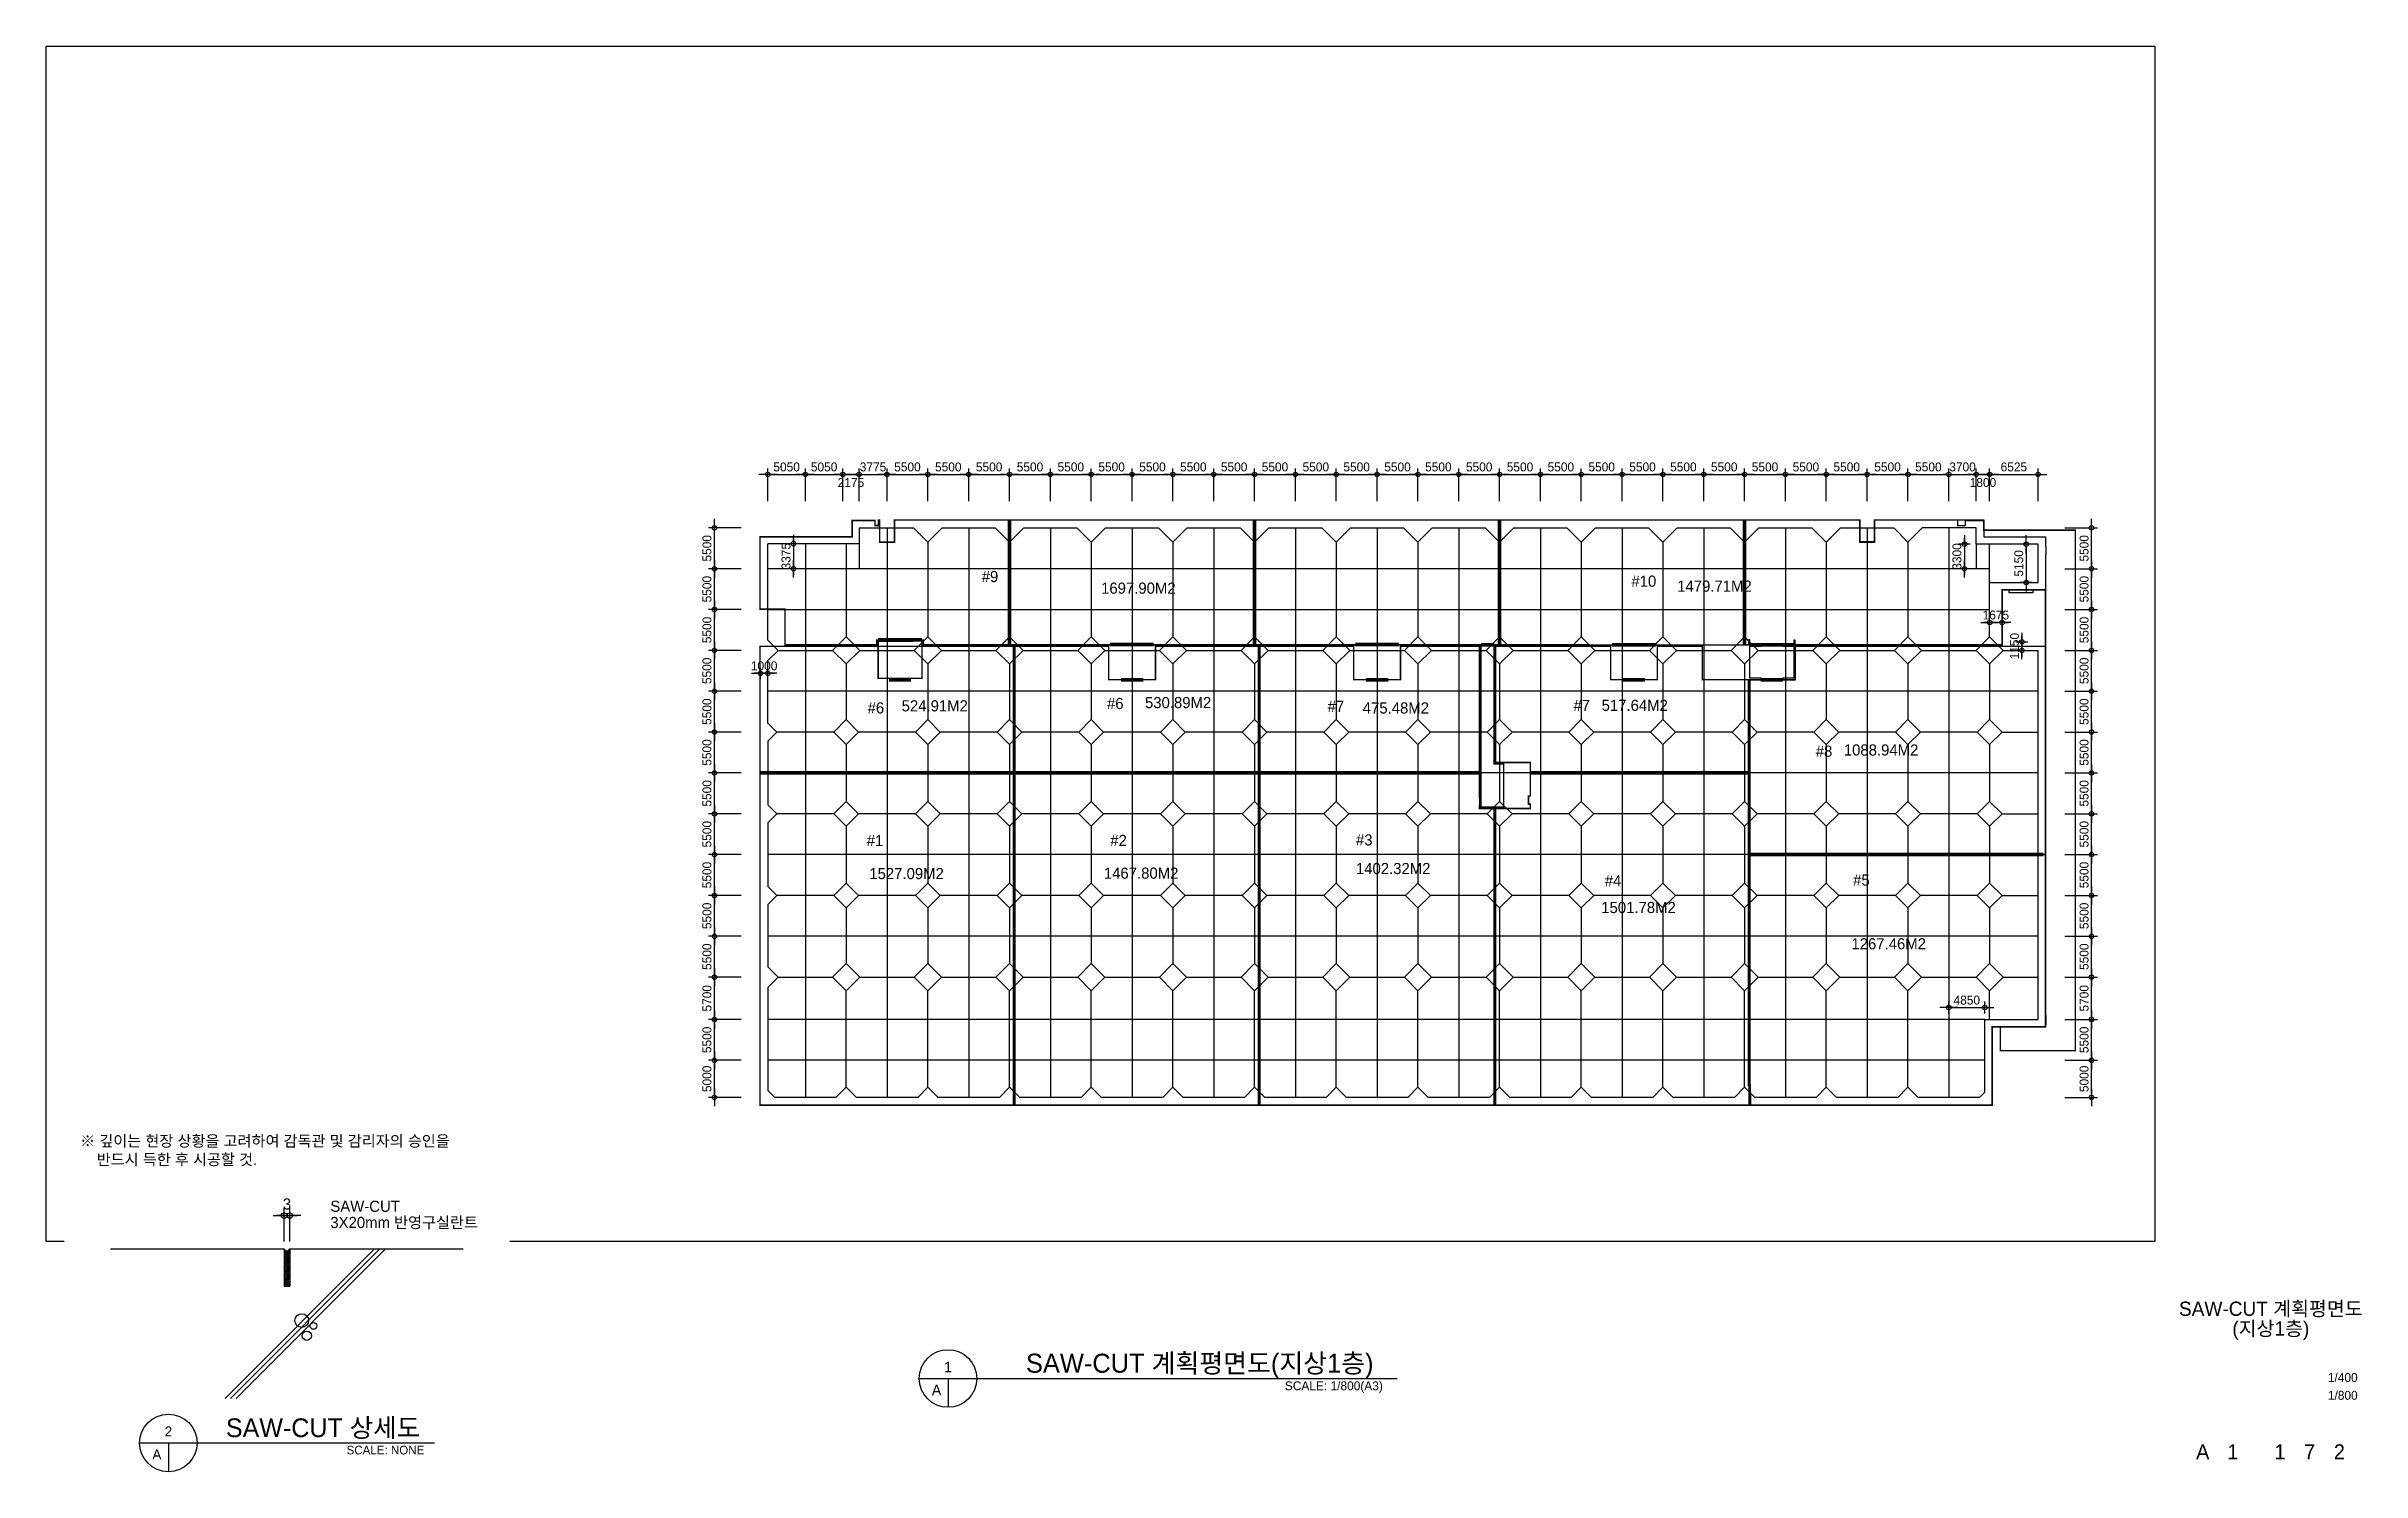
# Model space of a CAD drawing. Header units: millimetres. Extents: x -869187 to 1405794, y -1345622 to 197746.
# Drawn here: x 8000 to 319839, y -224613 to -32654 of the extents above; entities that cross this region are included whole.
import ezdxf
from ezdxf.enums import TextEntityAlignment as Align

# ---------------------------------------------------------------- set-up
doc = ezdxf.new("R2010")
doc.units = ezdxf.units.MM
doc.header["$LTSCALE"] = 1000
doc.header["$MEASUREMENT"] = 0
doc.header["$PDSIZE"] = -10
doc.layers.get('0').update_dxf_attribs({"linetype": 'CONTINUOUS'})
doc.layers.get('Defpoints').update_dxf_attribs({"color": 171, "linetype": 'CONTINUOUS'})
for name, color, linetype in [('151', 151, 'CONTINUOUS'), ('CON', 2, 'CONTINUOUS'), ('DIM', 7, 'CONTINUOUS'), ('E3', 8, 'CONTINUOUS'), ('FIN', 5, 'CONTINUOUS'), ('LED', 7, 'CONTINUOUS'), ('NDIM', 7, 'CONTINUOUS'), ('SAW-CUT', 6, 'CONTINUOUS'), ('SYM', 7, 'CONTINUOUS'), ('TEXT', 3, 'CONTINUOUS'), ('TEXT-TITLE', 6, 'CONTINUOUS'), ('TEXT-기입', 6, 'CONTINUOUS'), ('WIPEOUT', 6, 'CONTINUOUS')]:
    doc.layers.add(name, color=color, linetype=linetype)
doc.styles.add('CGS', font='cgse', dxfattribs={"bigfont": 'cgs'})
doc.styles.add('나눔바른고딕', font='')
doc.styles.get('나눔바른고딕').set_extended_font_data('나눔바른고딕')
doc.dimstyles.new('400 NDIM', dxfattribs={"dimscale": 400, "dimtxt": 3, "dimasz": 1, "dimexe": 2, "dimexo": 2, "dimgap": 1.5, "dimtad": 1, "dimdec": 0, "dimrnd": 0.25, "dimdsep": 46, "dimtxsty": '나눔바른고딕', "dimblk": 'DOT0', "dimcen": 1, "dimdle": 8, "dimclrd": 7, "dimclre": 7, "dimclrt": 7, "dimadec": 0, "dimazin": 0, "dimtfac": 1, "dimtdec": 0, "dimtix": 1, "dimtmove": 2, "dimatfit": 3, "dimldrblk": 'DOT0', "dimfxl": 1, "dimtolj": 1, "dimtzin": 0, "dimlwd": -1, "dimlwe": -1, "dimarcsym": 0})
doc.dimstyles.new('NDIM 1200', dxfattribs={"dimscale": 500, "dimtxt": 3, "dimasz": 1, "dimexe": 2, "dimexo": 2, "dimgap": 1, "dimtad": 1, "dimdec": 0, "dimdsep": 46, "dimtxsty": 'CGS', "dimblk": 'DOT0', "dimcen": 1, "dimdle": 8, "dimclrd": 2, "dimclre": 2, "dimclrt": 2, "dimadec": 0, "dimazin": 0, "dimtfac": 1, "dimtdec": 0, "dimtix": 1, "dimtmove": 2, "dimatfit": 3, "dimldrblk": 'DOT0', "dimfxl": 1, "dimtolj": 1, "dimtzin": 0, "dimlwd": -1, "dimlwe": -1, "dimarcsym": 0})

msp = doc.modelspace()

# ---------------------------------------------------------------- texts
at = {"ltscale": 10000, "style": '나눔바른고딕'}
for s, p in [('#9', (133980.2, -104813.1)), ('#10', (221485.4, -105430.8)), ('#6', (118613.7, -122499.7)), ('#6', (150854.8, -121903.8)), ('#7', (180574.2, -122289)), ('#7', (213679.4, -122178.8)), ('#8', (246311.8, -128331.4)), ('#1', (118487.2, -140366.4)), ('#2', (151295.9, -140341.2)), ('#3', (184387.4, -140280.3)), ('#4', (217895.6, -145780.4)), ('#5', (251346.4, -145684.5))]:
    msp.add_text(s, height=1500, dxfattribs=at).set_placement(p)
at = {"color": 3, "ltscale": 10000, "style": '나눔바른고딕'}
for s, p in [('1697.90M2 ', (150059.8, -106375.8)), ('1479.71M2 ', (227651, -106105.5)), ('524.91M2 ', (123199, -122221.6)), ('530.89M2 ', (155971.3, -121787)), ('475.48M2 ', (185299.2, -122508.8)), ('517.64M2 ', (217471.4, -122149.9)), ('1088.94M2 ', (250090.5, -128169)), ('1527.09M2 ', (118840.8, -144812)), ('1467.80M2 ', (150437.8, -144756.3)), ('1402.32M2 ', (184382.1, -144136)), ('1501.78M2 ', (217423.5, -149382.5)), ('1267.46M2 ', (251117.1, -154263.8))]:
    msp.add_text(s, height=1500, dxfattribs=at).set_placement(p)
at = {"layer": 'TEXT', "style": '나눔바른고딕'}
msp.add_text('SAW-CUT 계획평면도(지상1층)', height=2560, dxfattribs=at).set_placement((139943.2, -211284.7))
for s, p in [('1', (129452.2, -210508.9)), ('A', (127900.7, -213611.9))]:
    msp.add_text(s, height=1440, dxfattribs=at).set_placement(p, align=Align.MIDDLE)
msp.add_text('SCALE: 1/800(A3)', height=1200, dxfattribs=at).set_placement((188007.7, -212448.3), align=Align.TOP_RIGHT)
at = {"layer": 'TEXT-TITLE', "style": '나눔바른고딕'}
for s, p in [('SAW-CUT 계획평면도', (307600, -202666.7)), ('(지상1층)', (307600, -205333.3))]:
    msp.add_text(s, height=1920, dxfattribs=at).set_placement(p, align=Align.MIDDLE_CENTER)
at = {"layer": 'TEXT-기입', "style": '나눔바른고딕'}
for s, p in [('1/400', (315281.5, -212888.5)), ('1/800', (315281.5, -215288.5))]:
    msp.add_text(s, height=1200, dxfattribs=at).set_placement(p, align=Align.BOTTOM_LEFT)
at = {"layer": 'TEXT-기입', "style": 'CGS'}
for s, p in [('A', (298431.1, -221928.5)), ('1', (302481.3, -221928.5)), ('1', (308831.1, -221928.5)), ('7', (312831.1, -221928.5)), ('2', (316831.1, -221928.5))]:
    msp.add_text(s, height=2000, dxfattribs=at).set_placement(p, align=Align.MIDDLE_CENTER)

# ---------------------------------------------------------------- blocks, each defined once
blk = doc.blocks.new('DOT0')
blk.add_line((-3, 0), (3, 0))
at = {"color": 6}
blk.add_circle((0, 0), 0.75, dxfattribs=at)
blk = doc.blocks.new('*D419')
at = {"layer": 'Defpoints', "color": 0, "transparency": 16777216}
for p in [(24300, -10316), (23700, -13905), (24300, -13905)]:
    blk.add_point(p, dxfattribs=at)
at = {"layer": 'DIM', "color": 7, "transparency": 16777216}
for p, q in [((23700, -13105), (23700, -9516)), ((24300, -13105), (24300, -9516)), ((23300, -10316), (22900, -10316)), ((23700, -10316), (24300, -10316)), ((24700, -10316), (25100, -10316))]:
    blk.add_line(p, q, dxfattribs=at)
at = {"layer": 'DIM', "color": 7, "transparency": 16777216, "xscale": 400, "yscale": 400, "zscale": 400}
blk.add_blockref('DOT0', (23700, -10316), dxfattribs=at)
at = {"layer": 'DIM', "color": 7, "transparency": 16777216, "xscale": 400, "yscale": 400, "zscale": 400, "rotation": 180}
blk.add_blockref('DOT0', (24300, -10316), dxfattribs=at)
at = {"layer": 'DIM', "color": 7, "transparency": 16777216, "insert": (24000, -9066), "char_height": 1200, "attachment_point": 5, "style": '나눔바른고딕'}
blk.add_mtext('\\A1;3', dxfattribs=at)
blk = doc.blocks.new('*D246')
at = {"layer": 'Defpoints', "color": 0, "ltscale": 0.4, "transparency": 16777216}
for p in [(110230, -90309), (105180, -94709), (110230, -94709)]:
    blk.add_point(p, dxfattribs=at)
at = {"layer": 'NDIM', "ltscale": 0.4, "transparency": 16777216}
for p, q in [((105180, -93909), (105180, -89509)), ((105580, -90309), (109830, -90309)), ((110230, -93909), (110230, -89509))]:
    blk.add_line(p, q, dxfattribs=at)
at = {"layer": 'NDIM', "ltscale": 0.4, "transparency": 16777216, "xscale": 400, "yscale": 400, "zscale": 400, "rotation": 180}
blk.add_blockref('DOT0', (105180, -90309), dxfattribs=at)
at = {"layer": 'NDIM', "ltscale": 0.4, "transparency": 16777216, "xscale": 400, "yscale": 400, "zscale": 400}
blk.add_blockref('DOT0', (110230, -90309), dxfattribs=at)
at = {"layer": 'NDIM', "ltscale": 0.4, "transparency": 16777216, "insert": (107705, -89309), "char_height": 1200, "attachment_point": 5, "style": 'CGS'}
blk.add_mtext('\\A1;5050', dxfattribs=at)
blk = doc.blocks.new('*D247')
at = {"layer": 'Defpoints', "color": 0, "ltscale": 0.4, "transparency": 16777216}
for p in [(267930, -99709), (266330, -103009), (267930, -103009)]:
    blk.add_point(p, dxfattribs=at)
at = {"layer": 'NDIM', "ltscale": 0.4, "transparency": 16777216}
for p, q in [((267130, -99709), (265530, -99709)), ((266330, -99309), (266330, -98909)), ((266330, -99709), (266330, -103009)), ((267130, -103009), (265530, -103009)), ((266330, -103409), (266330, -103809))]:
    blk.add_line(p, q, dxfattribs=at)
at = {"layer": 'NDIM', "ltscale": 0.4, "transparency": 16777216, "xscale": 400, "yscale": 400, "zscale": 400}
for p, rotation in [((266330, -99709), 270), ((266330, -103009), 90)]:
    blk.add_blockref('DOT0', p, dxfattribs=dict(at, rotation=rotation))
at = {"layer": 'NDIM', "ltscale": 0.4, "transparency": 16777216, "insert": (265330, -101359), "char_height": 1200, "attachment_point": 5, "rotation": 90, "style": 'CGS'}
blk.add_mtext('\\A1;3300', dxfattribs=at)
blk = doc.blocks.new('*D248')
at = {"layer": 'Defpoints', "color": 0, "ltscale": 0.4, "transparency": 16777216}
for p in [(105180, -117092), (104180, -118692), (105180, -118692)]:
    blk.add_point(p, dxfattribs=at)
at = {"layer": 'NDIM', "ltscale": 0.4, "transparency": 16777216}
for p, q in [((103780, -117092), (103380, -117092)), ((104180, -117892), (104180, -116292)), ((104180, -117092), (105180, -117092)), ((105180, -117892), (105180, -116292)), ((105580, -117092), (105980, -117092))]:
    blk.add_line(p, q, dxfattribs=at)
at = {"layer": 'NDIM', "ltscale": 0.4, "transparency": 16777216, "xscale": 400, "yscale": 400, "zscale": 400}
blk.add_blockref('DOT0', (104180, -117092), dxfattribs=at)
at = {"layer": 'NDIM', "ltscale": 0.4, "transparency": 16777216, "xscale": 400, "yscale": 400, "zscale": 400, "rotation": 180}
blk.add_blockref('DOT0', (105180, -117092), dxfattribs=at)
at = {"layer": 'NDIM', "ltscale": 0.4, "transparency": 16777216, "insert": (104680, -116092), "char_height": 1200, "attachment_point": 5, "style": 'CGS'}
blk.add_mtext('\\A1;1000', dxfattribs=at)
blk = doc.blocks.new('*D249')
at = {"layer": 'Defpoints', "color": 0, "ltscale": 0.4, "transparency": 16777216}
for p in [(269080, -162109), (264230, -163709), (269080, -163709)]:
    blk.add_point(p, dxfattribs=at)
at = {"layer": 'NDIM', "ltscale": 0.4, "transparency": 16777216}
for p, q in [((264230, -162909), (264230, -161309)), ((264630, -162109), (268680, -162109)), ((269080, -162909), (269080, -161309))]:
    blk.add_line(p, q, dxfattribs=at)
at = {"layer": 'NDIM', "ltscale": 0.4, "transparency": 16777216, "xscale": 400, "yscale": 400, "zscale": 400, "rotation": 180}
blk.add_blockref('DOT0', (264230, -162109), dxfattribs=at)
at = {"layer": 'NDIM', "ltscale": 0.4, "transparency": 16777216, "xscale": 400, "yscale": 400, "zscale": 400}
blk.add_blockref('DOT0', (269080, -162109), dxfattribs=at)
at = {"layer": 'NDIM', "ltscale": 0.4, "transparency": 16777216, "insert": (266655, -161109), "char_height": 1200, "attachment_point": 5, "style": 'CGS'}
blk.add_mtext('\\A1;4850', dxfattribs=at)
blk = doc.blocks.new('*D250')
at = {"layer": 'Defpoints', "color": 0, "ltscale": 0.4, "transparency": 16777216}
for p in [(115280, -90309), (110230, -94709), (115280, -94709)]:
    blk.add_point(p, dxfattribs=at)
at = {"layer": 'NDIM', "ltscale": 0.4, "transparency": 16777216}
for p, q in [((110230, -93909), (110230, -89509)), ((110630, -90309), (114880, -90309)), ((115280, -93909), (115280, -89509))]:
    blk.add_line(p, q, dxfattribs=at)
at = {"layer": 'NDIM', "ltscale": 0.4, "transparency": 16777216, "xscale": 400, "yscale": 400, "zscale": 400, "rotation": 180}
blk.add_blockref('DOT0', (110230, -90309), dxfattribs=at)
at = {"layer": 'NDIM', "ltscale": 0.4, "transparency": 16777216, "xscale": 400, "yscale": 400, "zscale": 400}
blk.add_blockref('DOT0', (115280, -90309), dxfattribs=at)
at = {"layer": 'NDIM', "ltscale": 0.4, "transparency": 16777216, "insert": (112755, -89309), "char_height": 1200, "attachment_point": 5, "style": 'CGS'}
blk.add_mtext('\\A1;5050', dxfattribs=at)
blk = doc.blocks.new('*D251')
at = {"layer": 'Defpoints', "color": 0, "ltscale": 0.4, "transparency": 16777216}
for p in [(117455, -90309), (115280, -94709), (117455, -94709)]:
    blk.add_point(p, dxfattribs=at)
at = {"layer": 'NDIM', "ltscale": 0.4, "transparency": 16777216}
for p, q in [((115280, -93909), (115280, -89509)), ((115680, -90309), (117055, -90309)), ((117455, -93909), (117455, -89509))]:
    blk.add_line(p, q, dxfattribs=at)
at = {"layer": 'NDIM', "ltscale": 0.4, "transparency": 16777216, "xscale": 400, "yscale": 400, "zscale": 400, "rotation": 180}
blk.add_blockref('DOT0', (115280, -90309), dxfattribs=at)
at = {"layer": 'NDIM', "ltscale": 0.4, "transparency": 16777216, "xscale": 400, "yscale": 400, "zscale": 400}
blk.add_blockref('DOT0', (117455, -90309), dxfattribs=at)
at = {"layer": 'NDIM', "ltscale": 0.4, "transparency": 16777216, "insert": (116368, -91409), "char_height": 1200, "attachment_point": 5, "style": 'CGS'}
blk.add_mtext('\\A1;2175', dxfattribs=at)
blk = doc.blocks.new('*D252')
at = {"layer": 'Defpoints', "color": 0, "ltscale": 0.4, "transparency": 16777216}
for p in [(126730, -90309), (121230, -94709), (126730, -94709)]:
    blk.add_point(p, dxfattribs=at)
at = {"layer": 'NDIM', "ltscale": 0.4, "transparency": 16777216}
for p, q in [((121230, -93909), (121230, -89509)), ((121630, -90309), (126330, -90309)), ((126730, -93909), (126730, -89509))]:
    blk.add_line(p, q, dxfattribs=at)
at = {"layer": 'NDIM', "ltscale": 0.4, "transparency": 16777216, "xscale": 400, "yscale": 400, "zscale": 400, "rotation": 180}
blk.add_blockref('DOT0', (121230, -90309), dxfattribs=at)
at = {"layer": 'NDIM', "ltscale": 0.4, "transparency": 16777216, "xscale": 400, "yscale": 400, "zscale": 400}
blk.add_blockref('DOT0', (126730, -90309), dxfattribs=at)
at = {"layer": 'NDIM', "ltscale": 0.4, "transparency": 16777216, "insert": (123980, -89309), "char_height": 1200, "attachment_point": 5, "style": 'CGS'}
blk.add_mtext('\\A1;5500', dxfattribs=at)
blk = doc.blocks.new('*D256')
at = {"layer": 'Defpoints', "color": 0, "ltscale": 0.4, "transparency": 16777216}
for p in [(121230, -90309), (117455, -94709), (121230, -94709)]:
    blk.add_point(p, dxfattribs=at)
at = {"layer": 'NDIM', "ltscale": 0.4, "transparency": 16777216}
for p, q in [((117055, -90309), (116655, -90309)), ((117455, -93909), (117455, -89509)), ((117455, -90309), (121230, -90309)), ((121230, -93909), (121230, -89509)), ((121630, -90309), (122030, -90309))]:
    blk.add_line(p, q, dxfattribs=at)
at = {"layer": 'NDIM', "ltscale": 0.4, "transparency": 16777216, "xscale": 400, "yscale": 400, "zscale": 400}
blk.add_blockref('DOT0', (117455, -90309), dxfattribs=at)
at = {"layer": 'NDIM', "ltscale": 0.4, "transparency": 16777216, "xscale": 400, "yscale": 400, "zscale": 400, "rotation": 180}
blk.add_blockref('DOT0', (121230, -90309), dxfattribs=at)
at = {"layer": 'NDIM', "ltscale": 0.4, "transparency": 16777216, "insert": (119343, -89309), "char_height": 1200, "attachment_point": 5, "style": 'CGS'}
blk.add_mtext('\\A1;3775', dxfattribs=at)
blk = doc.blocks.new('*D253')
at = {"layer": 'Defpoints', "color": 0, "ltscale": 0.4, "transparency": 16777216}
for p in [(132230, -90309), (126730, -94709), (132230, -94709)]:
    blk.add_point(p, dxfattribs=at)
at = {"layer": 'NDIM', "ltscale": 0.4, "transparency": 16777216}
for p, q in [((126730, -93909), (126730, -89509)), ((127130, -90309), (131830, -90309)), ((132230, -93909), (132230, -89509))]:
    blk.add_line(p, q, dxfattribs=at)
at = {"layer": 'NDIM', "ltscale": 0.4, "transparency": 16777216, "xscale": 400, "yscale": 400, "zscale": 400, "rotation": 180}
blk.add_blockref('DOT0', (126730, -90309), dxfattribs=at)
at = {"layer": 'NDIM', "ltscale": 0.4, "transparency": 16777216, "xscale": 400, "yscale": 400, "zscale": 400}
blk.add_blockref('DOT0', (132230, -90309), dxfattribs=at)
at = {"layer": 'NDIM', "ltscale": 0.4, "transparency": 16777216, "insert": (129480, -89309), "char_height": 1200, "attachment_point": 5, "style": 'CGS'}
blk.add_mtext('\\A1;5500', dxfattribs=at)
blk = doc.blocks.new('*D254')
at = {"layer": 'Defpoints', "color": 0, "ltscale": 0.4, "transparency": 16777216}
for p in [(137730, -90309), (132230, -94709), (137730, -94709)]:
    blk.add_point(p, dxfattribs=at)
at = {"layer": 'NDIM', "ltscale": 0.4, "transparency": 16777216}
for p, q in [((132230, -93909), (132230, -89509)), ((132630, -90309), (137330, -90309)), ((137730, -93909), (137730, -89509))]:
    blk.add_line(p, q, dxfattribs=at)
at = {"layer": 'NDIM', "ltscale": 0.4, "transparency": 16777216, "xscale": 400, "yscale": 400, "zscale": 400, "rotation": 180}
blk.add_blockref('DOT0', (132230, -90309), dxfattribs=at)
at = {"layer": 'NDIM', "ltscale": 0.4, "transparency": 16777216, "xscale": 400, "yscale": 400, "zscale": 400}
blk.add_blockref('DOT0', (137730, -90309), dxfattribs=at)
at = {"layer": 'NDIM', "ltscale": 0.4, "transparency": 16777216, "insert": (134980, -89309), "char_height": 1200, "attachment_point": 5, "style": 'CGS'}
blk.add_mtext('\\A1;5500', dxfattribs=at)
blk = doc.blocks.new('*D255')
at = {"layer": 'Defpoints', "color": 0, "ltscale": 0.4, "transparency": 16777216}
for p in [(143230, -90309), (137730, -94709), (143230, -94709)]:
    blk.add_point(p, dxfattribs=at)
at = {"layer": 'NDIM', "ltscale": 0.4, "transparency": 16777216}
for p, q in [((137730, -93909), (137730, -89509)), ((138130, -90309), (142830, -90309)), ((143230, -93909), (143230, -89509))]:
    blk.add_line(p, q, dxfattribs=at)
at = {"layer": 'NDIM', "ltscale": 0.4, "transparency": 16777216, "xscale": 400, "yscale": 400, "zscale": 400, "rotation": 180}
blk.add_blockref('DOT0', (137730, -90309), dxfattribs=at)
at = {"layer": 'NDIM', "ltscale": 0.4, "transparency": 16777216, "xscale": 400, "yscale": 400, "zscale": 400}
blk.add_blockref('DOT0', (143230, -90309), dxfattribs=at)
at = {"layer": 'NDIM', "ltscale": 0.4, "transparency": 16777216, "insert": (140480, -89309), "char_height": 1200, "attachment_point": 5, "style": 'CGS'}
blk.add_mtext('\\A1;5500', dxfattribs=at)
blk = doc.blocks.new('*D257')
at = {"layer": 'Defpoints', "color": 0, "ltscale": 0.4, "transparency": 16777216}
for p in [(148730, -90309), (143230, -94709), (148730, -94709)]:
    blk.add_point(p, dxfattribs=at)
at = {"layer": 'NDIM', "ltscale": 0.4, "transparency": 16777216}
for p, q in [((143230, -93909), (143230, -89509)), ((143630, -90309), (148330, -90309)), ((148730, -93909), (148730, -89509))]:
    blk.add_line(p, q, dxfattribs=at)
at = {"layer": 'NDIM', "ltscale": 0.4, "transparency": 16777216, "xscale": 400, "yscale": 400, "zscale": 400, "rotation": 180}
blk.add_blockref('DOT0', (143230, -90309), dxfattribs=at)
at = {"layer": 'NDIM', "ltscale": 0.4, "transparency": 16777216, "xscale": 400, "yscale": 400, "zscale": 400}
blk.add_blockref('DOT0', (148730, -90309), dxfattribs=at)
at = {"layer": 'NDIM', "ltscale": 0.4, "transparency": 16777216, "insert": (145980, -89309), "char_height": 1200, "attachment_point": 5, "style": 'CGS'}
blk.add_mtext('\\A1;5500', dxfattribs=at)
blk = doc.blocks.new('*D258')
at = {"layer": 'Defpoints', "color": 0, "ltscale": 0.4, "transparency": 16777216}
for p in [(154230, -90309), (148730, -94709), (154230, -94709)]:
    blk.add_point(p, dxfattribs=at)
at = {"layer": 'NDIM', "ltscale": 0.4, "transparency": 16777216}
for p, q in [((148730, -93909), (148730, -89509)), ((149130, -90309), (153830, -90309)), ((154230, -93909), (154230, -89509))]:
    blk.add_line(p, q, dxfattribs=at)
at = {"layer": 'NDIM', "ltscale": 0.4, "transparency": 16777216, "xscale": 400, "yscale": 400, "zscale": 400, "rotation": 180}
blk.add_blockref('DOT0', (148730, -90309), dxfattribs=at)
at = {"layer": 'NDIM', "ltscale": 0.4, "transparency": 16777216, "xscale": 400, "yscale": 400, "zscale": 400}
blk.add_blockref('DOT0', (154230, -90309), dxfattribs=at)
at = {"layer": 'NDIM', "ltscale": 0.4, "transparency": 16777216, "insert": (151480, -89309), "char_height": 1200, "attachment_point": 5, "style": 'CGS'}
blk.add_mtext('\\A1;5500', dxfattribs=at)
blk = doc.blocks.new('*D259')
at = {"layer": 'Defpoints', "color": 0, "ltscale": 0.4, "transparency": 16777216}
for p in [(159730, -90309), (154230, -94709), (159730, -94709)]:
    blk.add_point(p, dxfattribs=at)
at = {"layer": 'NDIM', "ltscale": 0.4, "transparency": 16777216}
for p, q in [((154230, -93909), (154230, -89509)), ((154630, -90309), (159330, -90309)), ((159730, -93909), (159730, -89509))]:
    blk.add_line(p, q, dxfattribs=at)
at = {"layer": 'NDIM', "ltscale": 0.4, "transparency": 16777216, "xscale": 400, "yscale": 400, "zscale": 400, "rotation": 180}
blk.add_blockref('DOT0', (154230, -90309), dxfattribs=at)
at = {"layer": 'NDIM', "ltscale": 0.4, "transparency": 16777216, "xscale": 400, "yscale": 400, "zscale": 400}
blk.add_blockref('DOT0', (159730, -90309), dxfattribs=at)
at = {"layer": 'NDIM', "ltscale": 0.4, "transparency": 16777216, "insert": (156980, -89309), "char_height": 1200, "attachment_point": 5, "style": 'CGS'}
blk.add_mtext('\\A1;5500', dxfattribs=at)
blk = doc.blocks.new('*D260')
at = {"layer": 'Defpoints', "color": 0, "ltscale": 0.4, "transparency": 16777216}
for p in [(165230, -90309), (159730, -94709), (165230, -94709)]:
    blk.add_point(p, dxfattribs=at)
at = {"layer": 'NDIM', "ltscale": 0.4, "transparency": 16777216}
for p, q in [((159730, -93909), (159730, -89509)), ((160130, -90309), (164830, -90309)), ((165230, -93909), (165230, -89509))]:
    blk.add_line(p, q, dxfattribs=at)
at = {"layer": 'NDIM', "ltscale": 0.4, "transparency": 16777216, "xscale": 400, "yscale": 400, "zscale": 400, "rotation": 180}
blk.add_blockref('DOT0', (159730, -90309), dxfattribs=at)
at = {"layer": 'NDIM', "ltscale": 0.4, "transparency": 16777216, "xscale": 400, "yscale": 400, "zscale": 400}
blk.add_blockref('DOT0', (165230, -90309), dxfattribs=at)
at = {"layer": 'NDIM', "ltscale": 0.4, "transparency": 16777216, "insert": (162480, -89309), "char_height": 1200, "attachment_point": 5, "style": 'CGS'}
blk.add_mtext('\\A1;5500', dxfattribs=at)
blk = doc.blocks.new('*D261')
at = {"layer": 'Defpoints', "color": 0, "ltscale": 0.4, "transparency": 16777216}
for p in [(170730, -90309), (165230, -94709), (170730, -94709)]:
    blk.add_point(p, dxfattribs=at)
at = {"layer": 'NDIM', "ltscale": 0.4, "transparency": 16777216}
for p, q in [((165230, -93909), (165230, -89509)), ((165630, -90309), (170330, -90309)), ((170730, -93909), (170730, -89509))]:
    blk.add_line(p, q, dxfattribs=at)
at = {"layer": 'NDIM', "ltscale": 0.4, "transparency": 16777216, "xscale": 400, "yscale": 400, "zscale": 400, "rotation": 180}
blk.add_blockref('DOT0', (165230, -90309), dxfattribs=at)
at = {"layer": 'NDIM', "ltscale": 0.4, "transparency": 16777216, "xscale": 400, "yscale": 400, "zscale": 400}
blk.add_blockref('DOT0', (170730, -90309), dxfattribs=at)
at = {"layer": 'NDIM', "ltscale": 0.4, "transparency": 16777216, "insert": (167980, -89309), "char_height": 1200, "attachment_point": 5, "style": 'CGS'}
blk.add_mtext('\\A1;5500', dxfattribs=at)
blk = doc.blocks.new('*D262')
at = {"layer": 'Defpoints', "color": 0, "ltscale": 0.4, "transparency": 16777216}
for p in [(176230, -90309), (170730, -94709), (176230, -94709)]:
    blk.add_point(p, dxfattribs=at)
at = {"layer": 'NDIM', "ltscale": 0.4, "transparency": 16777216}
for p, q in [((170730, -93909), (170730, -89509)), ((171130, -90309), (175830, -90309)), ((176230, -93909), (176230, -89509))]:
    blk.add_line(p, q, dxfattribs=at)
at = {"layer": 'NDIM', "ltscale": 0.4, "transparency": 16777216, "xscale": 400, "yscale": 400, "zscale": 400, "rotation": 180}
blk.add_blockref('DOT0', (170730, -90309), dxfattribs=at)
at = {"layer": 'NDIM', "ltscale": 0.4, "transparency": 16777216, "xscale": 400, "yscale": 400, "zscale": 400}
blk.add_blockref('DOT0', (176230, -90309), dxfattribs=at)
at = {"layer": 'NDIM', "ltscale": 0.4, "transparency": 16777216, "insert": (173480, -89309), "char_height": 1200, "attachment_point": 5, "style": 'CGS'}
blk.add_mtext('\\A1;5500', dxfattribs=at)
blk = doc.blocks.new('*D263')
at = {"layer": 'Defpoints', "color": 0, "ltscale": 0.4, "transparency": 16777216}
for p in [(181730, -90309), (176230, -94709), (181730, -94709)]:
    blk.add_point(p, dxfattribs=at)
at = {"layer": 'NDIM', "ltscale": 0.4, "transparency": 16777216}
for p, q in [((176230, -93909), (176230, -89509)), ((176630, -90309), (181330, -90309)), ((181730, -93909), (181730, -89509))]:
    blk.add_line(p, q, dxfattribs=at)
at = {"layer": 'NDIM', "ltscale": 0.4, "transparency": 16777216, "xscale": 400, "yscale": 400, "zscale": 400, "rotation": 180}
blk.add_blockref('DOT0', (176230, -90309), dxfattribs=at)
at = {"layer": 'NDIM', "ltscale": 0.4, "transparency": 16777216, "xscale": 400, "yscale": 400, "zscale": 400}
blk.add_blockref('DOT0', (181730, -90309), dxfattribs=at)
at = {"layer": 'NDIM', "ltscale": 0.4, "transparency": 16777216, "insert": (178980, -89309), "char_height": 1200, "attachment_point": 5, "style": 'CGS'}
blk.add_mtext('\\A1;5500', dxfattribs=at)
blk = doc.blocks.new('*D264')
at = {"layer": 'Defpoints', "color": 0, "ltscale": 0.4, "transparency": 16777216}
for p in [(187230, -90309), (181730, -94709), (187230, -94709)]:
    blk.add_point(p, dxfattribs=at)
at = {"layer": 'NDIM', "ltscale": 0.4, "transparency": 16777216}
for p, q in [((181730, -93909), (181730, -89509)), ((182130, -90309), (186830, -90309)), ((187230, -93909), (187230, -89509))]:
    blk.add_line(p, q, dxfattribs=at)
at = {"layer": 'NDIM', "ltscale": 0.4, "transparency": 16777216, "xscale": 400, "yscale": 400, "zscale": 400, "rotation": 180}
blk.add_blockref('DOT0', (181730, -90309), dxfattribs=at)
at = {"layer": 'NDIM', "ltscale": 0.4, "transparency": 16777216, "xscale": 400, "yscale": 400, "zscale": 400}
blk.add_blockref('DOT0', (187230, -90309), dxfattribs=at)
at = {"layer": 'NDIM', "ltscale": 0.4, "transparency": 16777216, "insert": (184480, -89309), "char_height": 1200, "attachment_point": 5, "style": 'CGS'}
blk.add_mtext('\\A1;5500', dxfattribs=at)
blk = doc.blocks.new('*D265')
at = {"layer": 'Defpoints', "color": 0, "ltscale": 0.4, "transparency": 16777216}
for p in [(192730, -90309), (187230, -94709), (192730, -94709)]:
    blk.add_point(p, dxfattribs=at)
at = {"layer": 'NDIM', "ltscale": 0.4, "transparency": 16777216}
for p, q in [((187230, -93909), (187230, -89509)), ((187630, -90309), (192330, -90309)), ((192730, -93909), (192730, -89509))]:
    blk.add_line(p, q, dxfattribs=at)
at = {"layer": 'NDIM', "ltscale": 0.4, "transparency": 16777216, "xscale": 400, "yscale": 400, "zscale": 400, "rotation": 180}
blk.add_blockref('DOT0', (187230, -90309), dxfattribs=at)
at = {"layer": 'NDIM', "ltscale": 0.4, "transparency": 16777216, "xscale": 400, "yscale": 400, "zscale": 400}
blk.add_blockref('DOT0', (192730, -90309), dxfattribs=at)
at = {"layer": 'NDIM', "ltscale": 0.4, "transparency": 16777216, "insert": (189980, -89309), "char_height": 1200, "attachment_point": 5, "style": 'CGS'}
blk.add_mtext('\\A1;5500', dxfattribs=at)
blk = doc.blocks.new('*D266')
at = {"layer": 'Defpoints', "color": 0, "ltscale": 0.4, "transparency": 16777216}
for p in [(198230, -90309), (192730, -94709), (198230, -94709)]:
    blk.add_point(p, dxfattribs=at)
at = {"layer": 'NDIM', "ltscale": 0.4, "transparency": 16777216}
for p, q in [((192730, -93909), (192730, -89509)), ((193130, -90309), (197830, -90309)), ((198230, -93909), (198230, -89509))]:
    blk.add_line(p, q, dxfattribs=at)
at = {"layer": 'NDIM', "ltscale": 0.4, "transparency": 16777216, "xscale": 400, "yscale": 400, "zscale": 400, "rotation": 180}
blk.add_blockref('DOT0', (192730, -90309), dxfattribs=at)
at = {"layer": 'NDIM', "ltscale": 0.4, "transparency": 16777216, "xscale": 400, "yscale": 400, "zscale": 400}
blk.add_blockref('DOT0', (198230, -90309), dxfattribs=at)
at = {"layer": 'NDIM', "ltscale": 0.4, "transparency": 16777216, "insert": (195480, -89309), "char_height": 1200, "attachment_point": 5, "style": 'CGS'}
blk.add_mtext('\\A1;5500', dxfattribs=at)
blk = doc.blocks.new('*D267')
at = {"layer": 'Defpoints', "color": 0, "ltscale": 0.4, "transparency": 16777216}
for p in [(203730, -90309), (198230, -94709), (203730, -94709)]:
    blk.add_point(p, dxfattribs=at)
at = {"layer": 'NDIM', "ltscale": 0.4, "transparency": 16777216}
for p, q in [((198230, -93909), (198230, -89509)), ((198630, -90309), (203330, -90309)), ((203730, -93909), (203730, -89509))]:
    blk.add_line(p, q, dxfattribs=at)
at = {"layer": 'NDIM', "ltscale": 0.4, "transparency": 16777216, "xscale": 400, "yscale": 400, "zscale": 400, "rotation": 180}
blk.add_blockref('DOT0', (198230, -90309), dxfattribs=at)
at = {"layer": 'NDIM', "ltscale": 0.4, "transparency": 16777216, "xscale": 400, "yscale": 400, "zscale": 400}
blk.add_blockref('DOT0', (203730, -90309), dxfattribs=at)
at = {"layer": 'NDIM', "ltscale": 0.4, "transparency": 16777216, "insert": (200980, -89309), "char_height": 1200, "attachment_point": 5, "style": 'CGS'}
blk.add_mtext('\\A1;5500', dxfattribs=at)
blk = doc.blocks.new('*D235')
at = {"layer": 'Defpoints', "color": 0, "ltscale": 0.4, "transparency": 16777216}
for p in [(209230, -90309), (203730, -94709), (209230, -94709)]:
    blk.add_point(p, dxfattribs=at)
at = {"layer": 'NDIM', "ltscale": 0.4, "transparency": 16777216}
for p, q in [((203730, -93909), (203730, -89509)), ((204130, -90309), (208830, -90309)), ((209230, -93909), (209230, -89509))]:
    blk.add_line(p, q, dxfattribs=at)
at = {"layer": 'NDIM', "ltscale": 0.4, "transparency": 16777216, "xscale": 400, "yscale": 400, "zscale": 400, "rotation": 180}
blk.add_blockref('DOT0', (203730, -90309), dxfattribs=at)
at = {"layer": 'NDIM', "ltscale": 0.4, "transparency": 16777216, "xscale": 400, "yscale": 400, "zscale": 400}
blk.add_blockref('DOT0', (209230, -90309), dxfattribs=at)
at = {"layer": 'NDIM', "ltscale": 0.4, "transparency": 16777216, "insert": (206480, -89309), "char_height": 1200, "attachment_point": 5, "style": 'CGS'}
blk.add_mtext('\\A1;5500', dxfattribs=at)
blk = doc.blocks.new('*D236')
at = {"layer": 'Defpoints', "color": 0, "ltscale": 0.4, "transparency": 16777216}
for p in [(214730, -90309), (209230, -94709), (214730, -94709)]:
    blk.add_point(p, dxfattribs=at)
at = {"layer": 'NDIM', "ltscale": 0.4, "transparency": 16777216}
for p, q in [((209230, -93909), (209230, -89509)), ((209630, -90309), (214330, -90309)), ((214730, -93909), (214730, -89509))]:
    blk.add_line(p, q, dxfattribs=at)
at = {"layer": 'NDIM', "ltscale": 0.4, "transparency": 16777216, "xscale": 400, "yscale": 400, "zscale": 400, "rotation": 180}
blk.add_blockref('DOT0', (209230, -90309), dxfattribs=at)
at = {"layer": 'NDIM', "ltscale": 0.4, "transparency": 16777216, "xscale": 400, "yscale": 400, "zscale": 400}
blk.add_blockref('DOT0', (214730, -90309), dxfattribs=at)
at = {"layer": 'NDIM', "ltscale": 0.4, "transparency": 16777216, "insert": (211980, -89309), "char_height": 1200, "attachment_point": 5, "style": 'CGS'}
blk.add_mtext('\\A1;5500', dxfattribs=at)
blk = doc.blocks.new('*D237')
at = {"layer": 'Defpoints', "color": 0, "ltscale": 0.4, "transparency": 16777216}
for p in [(220230, -90309), (214730, -94709), (220230, -94709)]:
    blk.add_point(p, dxfattribs=at)
at = {"layer": 'NDIM', "ltscale": 0.4, "transparency": 16777216}
for p, q in [((214730, -93909), (214730, -89509)), ((215130, -90309), (219830, -90309)), ((220230, -93909), (220230, -89509))]:
    blk.add_line(p, q, dxfattribs=at)
at = {"layer": 'NDIM', "ltscale": 0.4, "transparency": 16777216, "xscale": 400, "yscale": 400, "zscale": 400, "rotation": 180}
blk.add_blockref('DOT0', (214730, -90309), dxfattribs=at)
at = {"layer": 'NDIM', "ltscale": 0.4, "transparency": 16777216, "xscale": 400, "yscale": 400, "zscale": 400}
blk.add_blockref('DOT0', (220230, -90309), dxfattribs=at)
at = {"layer": 'NDIM', "ltscale": 0.4, "transparency": 16777216, "insert": (217480, -89309), "char_height": 1200, "attachment_point": 5, "style": 'CGS'}
blk.add_mtext('\\A1;5500', dxfattribs=at)
blk = doc.blocks.new('*D238')
at = {"layer": 'Defpoints', "color": 0, "ltscale": 0.4, "transparency": 16777216}
for p in [(225730, -90309), (220230, -94709), (225730, -94709)]:
    blk.add_point(p, dxfattribs=at)
at = {"layer": 'NDIM', "ltscale": 0.4, "transparency": 16777216}
for p, q in [((220230, -93909), (220230, -89509)), ((220630, -90309), (225330, -90309)), ((225730, -93909), (225730, -89509))]:
    blk.add_line(p, q, dxfattribs=at)
at = {"layer": 'NDIM', "ltscale": 0.4, "transparency": 16777216, "xscale": 400, "yscale": 400, "zscale": 400, "rotation": 180}
blk.add_blockref('DOT0', (220230, -90309), dxfattribs=at)
at = {"layer": 'NDIM', "ltscale": 0.4, "transparency": 16777216, "xscale": 400, "yscale": 400, "zscale": 400}
blk.add_blockref('DOT0', (225730, -90309), dxfattribs=at)
at = {"layer": 'NDIM', "ltscale": 0.4, "transparency": 16777216, "insert": (222980, -89309), "char_height": 1200, "attachment_point": 5, "style": 'CGS'}
blk.add_mtext('\\A1;5500', dxfattribs=at)
blk = doc.blocks.new('*D239')
at = {"layer": 'Defpoints', "color": 0, "ltscale": 0.4, "transparency": 16777216}
for p in [(231230, -90309), (225730, -94709), (231230, -94709)]:
    blk.add_point(p, dxfattribs=at)
at = {"layer": 'NDIM', "ltscale": 0.4, "transparency": 16777216}
for p, q in [((225730, -93909), (225730, -89509)), ((226130, -90309), (230830, -90309)), ((231230, -93909), (231230, -89509))]:
    blk.add_line(p, q, dxfattribs=at)
at = {"layer": 'NDIM', "ltscale": 0.4, "transparency": 16777216, "xscale": 400, "yscale": 400, "zscale": 400, "rotation": 180}
blk.add_blockref('DOT0', (225730, -90309), dxfattribs=at)
at = {"layer": 'NDIM', "ltscale": 0.4, "transparency": 16777216, "xscale": 400, "yscale": 400, "zscale": 400}
blk.add_blockref('DOT0', (231230, -90309), dxfattribs=at)
at = {"layer": 'NDIM', "ltscale": 0.4, "transparency": 16777216, "insert": (228480, -89309), "char_height": 1200, "attachment_point": 5, "style": 'CGS'}
blk.add_mtext('\\A1;5500', dxfattribs=at)
blk = doc.blocks.new('*D240')
at = {"layer": 'Defpoints', "color": 0, "ltscale": 0.4, "transparency": 16777216}
for p in [(236730, -90309), (231230, -94709), (236730, -94709)]:
    blk.add_point(p, dxfattribs=at)
at = {"layer": 'NDIM', "ltscale": 0.4, "transparency": 16777216}
for p, q in [((231230, -93909), (231230, -89509)), ((231630, -90309), (236330, -90309)), ((236730, -93909), (236730, -89509))]:
    blk.add_line(p, q, dxfattribs=at)
at = {"layer": 'NDIM', "ltscale": 0.4, "transparency": 16777216, "xscale": 400, "yscale": 400, "zscale": 400, "rotation": 180}
blk.add_blockref('DOT0', (231230, -90309), dxfattribs=at)
at = {"layer": 'NDIM', "ltscale": 0.4, "transparency": 16777216, "xscale": 400, "yscale": 400, "zscale": 400}
blk.add_blockref('DOT0', (236730, -90309), dxfattribs=at)
at = {"layer": 'NDIM', "ltscale": 0.4, "transparency": 16777216, "insert": (233980, -89309), "char_height": 1200, "attachment_point": 5, "style": 'CGS'}
blk.add_mtext('\\A1;5500', dxfattribs=at)
blk = doc.blocks.new('*D241')
at = {"layer": 'Defpoints', "color": 0, "ltscale": 0.4, "transparency": 16777216}
for p in [(242230, -90309), (236730, -94709), (242230, -94709)]:
    blk.add_point(p, dxfattribs=at)
at = {"layer": 'NDIM', "ltscale": 0.4, "transparency": 16777216}
for p, q in [((236730, -93909), (236730, -89509)), ((237130, -90309), (241830, -90309)), ((242230, -93909), (242230, -89509))]:
    blk.add_line(p, q, dxfattribs=at)
at = {"layer": 'NDIM', "ltscale": 0.4, "transparency": 16777216, "xscale": 400, "yscale": 400, "zscale": 400, "rotation": 180}
blk.add_blockref('DOT0', (236730, -90309), dxfattribs=at)
at = {"layer": 'NDIM', "ltscale": 0.4, "transparency": 16777216, "xscale": 400, "yscale": 400, "zscale": 400}
blk.add_blockref('DOT0', (242230, -90309), dxfattribs=at)
at = {"layer": 'NDIM', "ltscale": 0.4, "transparency": 16777216, "insert": (239480, -89309), "char_height": 1200, "attachment_point": 5, "style": 'CGS'}
blk.add_mtext('\\A1;5500', dxfattribs=at)
blk = doc.blocks.new('*D242')
at = {"layer": 'Defpoints', "color": 0, "ltscale": 0.4, "transparency": 16777216}
for p in [(247730, -90309), (242230, -94709), (247730, -94709)]:
    blk.add_point(p, dxfattribs=at)
at = {"layer": 'NDIM', "ltscale": 0.4, "transparency": 16777216}
for p, q in [((242230, -93909), (242230, -89509)), ((242630, -90309), (247330, -90309)), ((247730, -93909), (247730, -89509))]:
    blk.add_line(p, q, dxfattribs=at)
at = {"layer": 'NDIM', "ltscale": 0.4, "transparency": 16777216, "xscale": 400, "yscale": 400, "zscale": 400, "rotation": 180}
blk.add_blockref('DOT0', (242230, -90309), dxfattribs=at)
at = {"layer": 'NDIM', "ltscale": 0.4, "transparency": 16777216, "xscale": 400, "yscale": 400, "zscale": 400}
blk.add_blockref('DOT0', (247730, -90309), dxfattribs=at)
at = {"layer": 'NDIM', "ltscale": 0.4, "transparency": 16777216, "insert": (244980, -89309), "char_height": 1200, "attachment_point": 5, "style": 'CGS'}
blk.add_mtext('\\A1;5500', dxfattribs=at)
blk = doc.blocks.new('*D243')
at = {"layer": 'Defpoints', "color": 0, "ltscale": 0.4, "transparency": 16777216}
for p in [(253230, -90309), (247730, -94709), (253230, -94709)]:
    blk.add_point(p, dxfattribs=at)
at = {"layer": 'NDIM', "ltscale": 0.4, "transparency": 16777216}
for p, q in [((247730, -93909), (247730, -89509)), ((248130, -90309), (252830, -90309)), ((253230, -93909), (253230, -89509))]:
    blk.add_line(p, q, dxfattribs=at)
at = {"layer": 'NDIM', "ltscale": 0.4, "transparency": 16777216, "xscale": 400, "yscale": 400, "zscale": 400, "rotation": 180}
blk.add_blockref('DOT0', (247730, -90309), dxfattribs=at)
at = {"layer": 'NDIM', "ltscale": 0.4, "transparency": 16777216, "xscale": 400, "yscale": 400, "zscale": 400}
blk.add_blockref('DOT0', (253230, -90309), dxfattribs=at)
at = {"layer": 'NDIM', "ltscale": 0.4, "transparency": 16777216, "insert": (250480, -89309), "char_height": 1200, "attachment_point": 5, "style": 'CGS'}
blk.add_mtext('\\A1;5500', dxfattribs=at)
blk = doc.blocks.new('*D244')
at = {"layer": 'Defpoints', "color": 0, "ltscale": 0.4, "transparency": 16777216}
for p in [(258730, -90309), (253230, -94709), (258730, -94709)]:
    blk.add_point(p, dxfattribs=at)
at = {"layer": 'NDIM', "ltscale": 0.4, "transparency": 16777216}
for p, q in [((253230, -93909), (253230, -89509)), ((253630, -90309), (258330, -90309)), ((258730, -93909), (258730, -89509))]:
    blk.add_line(p, q, dxfattribs=at)
at = {"layer": 'NDIM', "ltscale": 0.4, "transparency": 16777216, "xscale": 400, "yscale": 400, "zscale": 400, "rotation": 180}
blk.add_blockref('DOT0', (253230, -90309), dxfattribs=at)
at = {"layer": 'NDIM', "ltscale": 0.4, "transparency": 16777216, "xscale": 400, "yscale": 400, "zscale": 400}
blk.add_blockref('DOT0', (258730, -90309), dxfattribs=at)
at = {"layer": 'NDIM', "ltscale": 0.4, "transparency": 16777216, "insert": (255980, -89309), "char_height": 1200, "attachment_point": 5, "style": 'CGS'}
blk.add_mtext('\\A1;5500', dxfattribs=at)
blk = doc.blocks.new('*D245')
at = {"layer": 'Defpoints', "color": 0, "ltscale": 0.4, "transparency": 16777216}
for p in [(264230, -90309), (258730, -94709), (264230, -94709)]:
    blk.add_point(p, dxfattribs=at)
at = {"layer": 'NDIM', "ltscale": 0.4, "transparency": 16777216}
for p, q in [((258730, -93909), (258730, -89509)), ((259130, -90309), (263830, -90309)), ((264230, -93909), (264230, -89509))]:
    blk.add_line(p, q, dxfattribs=at)
at = {"layer": 'NDIM', "ltscale": 0.4, "transparency": 16777216, "xscale": 400, "yscale": 400, "zscale": 400, "rotation": 180}
blk.add_blockref('DOT0', (258730, -90309), dxfattribs=at)
at = {"layer": 'NDIM', "ltscale": 0.4, "transparency": 16777216, "xscale": 400, "yscale": 400, "zscale": 400}
blk.add_blockref('DOT0', (264230, -90309), dxfattribs=at)
at = {"layer": 'NDIM', "ltscale": 0.4, "transparency": 16777216, "insert": (261480, -89309), "char_height": 1200, "attachment_point": 5, "style": 'CGS'}
blk.add_mtext('\\A1;5500', dxfattribs=at)
blk = doc.blocks.new('*D206')
at = {"layer": 'Defpoints', "color": 0, "ltscale": 0.4, "transparency": 16777216}
for p in [(267930, -90309), (264230, -94709), (267930, -94709)]:
    blk.add_point(p, dxfattribs=at)
at = {"layer": 'NDIM', "ltscale": 0.4, "transparency": 16777216}
for p, q in [((263830, -90309), (263430, -90309)), ((264230, -93909), (264230, -89509)), ((264230, -90309), (267930, -90309)), ((267930, -93909), (267930, -89509)), ((268330, -90309), (268730, -90309))]:
    blk.add_line(p, q, dxfattribs=at)
at = {"layer": 'NDIM', "ltscale": 0.4, "transparency": 16777216, "xscale": 400, "yscale": 400, "zscale": 400}
blk.add_blockref('DOT0', (264230, -90309), dxfattribs=at)
at = {"layer": 'NDIM', "ltscale": 0.4, "transparency": 16777216, "xscale": 400, "yscale": 400, "zscale": 400, "rotation": 180}
blk.add_blockref('DOT0', (267930, -90309), dxfattribs=at)
at = {"layer": 'NDIM', "ltscale": 0.4, "transparency": 16777216, "insert": (266080, -89309), "char_height": 1200, "attachment_point": 5, "style": 'CGS'}
blk.add_mtext('\\A1;3700', dxfattribs=at)
blk = doc.blocks.new('*D207')
at = {"layer": 'Defpoints', "color": 0, "ltscale": 0.4, "transparency": 16777216}
for p in [(276255, -90309), (269730, -94709), (276255, -94709)]:
    blk.add_point(p, dxfattribs=at)
at = {"layer": 'NDIM', "ltscale": 0.4, "transparency": 16777216}
for p, q in [((269730, -93909), (269730, -89509)), ((270130, -90309), (275855, -90309)), ((276255, -93909), (276255, -89509))]:
    blk.add_line(p, q, dxfattribs=at)
at = {"layer": 'NDIM', "ltscale": 0.4, "transparency": 16777216, "xscale": 400, "yscale": 400, "zscale": 400, "rotation": 180}
blk.add_blockref('DOT0', (269730, -90309), dxfattribs=at)
at = {"layer": 'NDIM', "ltscale": 0.4, "transparency": 16777216, "xscale": 400, "yscale": 400, "zscale": 400}
blk.add_blockref('DOT0', (276255, -90309), dxfattribs=at)
at = {"layer": 'NDIM', "ltscale": 0.4, "transparency": 16777216, "insert": (272993, -89309), "char_height": 1200, "attachment_point": 5, "style": 'CGS'}
blk.add_mtext('\\A1;6525', dxfattribs=at)
blk = doc.blocks.new('*D208')
at = {"layer": 'Defpoints', "color": 0, "ltscale": 0.4, "transparency": 16777216}
for p in [(269730, -90309), (267930, -94709), (269730, -94709)]:
    blk.add_point(p, dxfattribs=at)
at = {"layer": 'NDIM', "ltscale": 0.4, "transparency": 16777216}
for p, q in [((267930, -93909), (267930, -89509)), ((268330, -90309), (269330, -90309)), ((269730, -93909), (269730, -89509))]:
    blk.add_line(p, q, dxfattribs=at)
at = {"layer": 'NDIM', "ltscale": 0.4, "transparency": 16777216, "xscale": 400, "yscale": 400, "zscale": 400, "rotation": 180}
blk.add_blockref('DOT0', (267930, -90309), dxfattribs=at)
at = {"layer": 'NDIM', "ltscale": 0.4, "transparency": 16777216, "xscale": 400, "yscale": 400, "zscale": 400}
blk.add_blockref('DOT0', (269730, -90309), dxfattribs=at)
at = {"layer": 'NDIM', "ltscale": 0.4, "transparency": 16777216, "insert": (268830, -91409), "char_height": 1200, "attachment_point": 5, "style": 'CGS'}
blk.add_mtext('\\A1;1800', dxfattribs=at)
blk = doc.blocks.new('*D209')
at = {"layer": 'Defpoints', "color": 0, "ltscale": 0.4, "transparency": 16777216}
for p in [(97980, -97509), (102380, -97509), (102380, -103009)]:
    blk.add_point(p, dxfattribs=at)
at = {"layer": 'NDIM', "ltscale": 0.4, "transparency": 16777216}
for p, q in [((101580, -97509), (97180, -97509)), ((97980, -102609), (97980, -97909)), ((101580, -103009), (97180, -103009))]:
    blk.add_line(p, q, dxfattribs=at)
at = {"layer": 'NDIM', "ltscale": 0.4, "transparency": 16777216, "xscale": 400, "yscale": 400, "zscale": 400}
for p, rotation in [((97980, -97509), 90), ((97980, -103009), 270)]:
    blk.add_blockref('DOT0', p, dxfattribs=dict(at, rotation=rotation))
at = {"layer": 'NDIM', "ltscale": 0.4, "transparency": 16777216, "insert": (96980, -100259), "char_height": 1200, "attachment_point": 5, "rotation": 90, "style": 'CGS'}
blk.add_mtext('\\A1;5500', dxfattribs=at)
blk = doc.blocks.new('*D210')
at = {"layer": 'Defpoints', "color": 0, "ltscale": 0.4, "transparency": 16777216}
for p in [(97980, -103009), (102380, -103009), (102380, -108509)]:
    blk.add_point(p, dxfattribs=at)
at = {"layer": 'NDIM', "ltscale": 0.4, "transparency": 16777216}
for p, q in [((101580, -103009), (97180, -103009)), ((97980, -108109), (97980, -103409)), ((101580, -108509), (97180, -108509))]:
    blk.add_line(p, q, dxfattribs=at)
at = {"layer": 'NDIM', "ltscale": 0.4, "transparency": 16777216, "xscale": 400, "yscale": 400, "zscale": 400}
for p, rotation in [((97980, -103009), 90), ((97980, -108509), 270)]:
    blk.add_blockref('DOT0', p, dxfattribs=dict(at, rotation=rotation))
at = {"layer": 'NDIM', "ltscale": 0.4, "transparency": 16777216, "insert": (96980, -105759), "char_height": 1200, "attachment_point": 5, "rotation": 90, "style": 'CGS'}
blk.add_mtext('\\A1;5500', dxfattribs=at)
blk = doc.blocks.new('*D211')
at = {"layer": 'Defpoints', "color": 0, "ltscale": 0.4, "transparency": 16777216}
for p in [(97980, -108509), (102380, -108509), (102380, -114009)]:
    blk.add_point(p, dxfattribs=at)
at = {"layer": 'NDIM', "ltscale": 0.4, "transparency": 16777216}
for p, q in [((101580, -108509), (97180, -108509)), ((97980, -113609), (97980, -108909)), ((101580, -114009), (97180, -114009))]:
    blk.add_line(p, q, dxfattribs=at)
at = {"layer": 'NDIM', "ltscale": 0.4, "transparency": 16777216, "xscale": 400, "yscale": 400, "zscale": 400}
for p, rotation in [((97980, -108509), 90), ((97980, -114009), 270)]:
    blk.add_blockref('DOT0', p, dxfattribs=dict(at, rotation=rotation))
at = {"layer": 'NDIM', "ltscale": 0.4, "transparency": 16777216, "insert": (96980, -111259), "char_height": 1200, "attachment_point": 5, "rotation": 90, "style": 'CGS'}
blk.add_mtext('\\A1;5500', dxfattribs=at)
blk = doc.blocks.new('*D212')
at = {"layer": 'Defpoints', "color": 0, "ltscale": 0.4, "transparency": 16777216}
for p in [(97980, -114009), (102380, -114009), (102380, -119509)]:
    blk.add_point(p, dxfattribs=at)
at = {"layer": 'NDIM', "ltscale": 0.4, "transparency": 16777216}
for p, q in [((101580, -114009), (97180, -114009)), ((97980, -119109), (97980, -114409)), ((101580, -119509), (97180, -119509))]:
    blk.add_line(p, q, dxfattribs=at)
at = {"layer": 'NDIM', "ltscale": 0.4, "transparency": 16777216, "xscale": 400, "yscale": 400, "zscale": 400}
for p, rotation in [((97980, -114009), 90), ((97980, -119509), 270)]:
    blk.add_blockref('DOT0', p, dxfattribs=dict(at, rotation=rotation))
at = {"layer": 'NDIM', "ltscale": 0.4, "transparency": 16777216, "insert": (96980, -116759), "char_height": 1200, "attachment_point": 5, "rotation": 90, "style": 'CGS'}
blk.add_mtext('\\A1;5500', dxfattribs=at)
blk = doc.blocks.new('*D213')
at = {"layer": 'Defpoints', "color": 0, "ltscale": 0.4, "transparency": 16777216}
for p in [(97980, -119509), (102380, -119509), (102380, -125009)]:
    blk.add_point(p, dxfattribs=at)
at = {"layer": 'NDIM', "ltscale": 0.4, "transparency": 16777216}
for p, q in [((101580, -119509), (97180, -119509)), ((97980, -124609), (97980, -119909)), ((101580, -125009), (97180, -125009))]:
    blk.add_line(p, q, dxfattribs=at)
at = {"layer": 'NDIM', "ltscale": 0.4, "transparency": 16777216, "xscale": 400, "yscale": 400, "zscale": 400}
for p, rotation in [((97980, -119509), 90), ((97980, -125009), 270)]:
    blk.add_blockref('DOT0', p, dxfattribs=dict(at, rotation=rotation))
at = {"layer": 'NDIM', "ltscale": 0.4, "transparency": 16777216, "insert": (96980, -122259), "char_height": 1200, "attachment_point": 5, "rotation": 90, "style": 'CGS'}
blk.add_mtext('\\A1;5500', dxfattribs=at)
blk = doc.blocks.new('*D214')
at = {"layer": 'Defpoints', "color": 0, "ltscale": 0.4, "transparency": 16777216}
for p in [(97980, -125009), (102380, -125009), (102380, -130509)]:
    blk.add_point(p, dxfattribs=at)
at = {"layer": 'NDIM', "ltscale": 0.4, "transparency": 16777216}
for p, q in [((101580, -125009), (97180, -125009)), ((97980, -130109), (97980, -125409)), ((101580, -130509), (97180, -130509))]:
    blk.add_line(p, q, dxfattribs=at)
at = {"layer": 'NDIM', "ltscale": 0.4, "transparency": 16777216, "xscale": 400, "yscale": 400, "zscale": 400}
for p, rotation in [((97980, -125009), 90), ((97980, -130509), 270)]:
    blk.add_blockref('DOT0', p, dxfattribs=dict(at, rotation=rotation))
at = {"layer": 'NDIM', "ltscale": 0.4, "transparency": 16777216, "insert": (96980, -127759), "char_height": 1200, "attachment_point": 5, "rotation": 90, "style": 'CGS'}
blk.add_mtext('\\A1;5500', dxfattribs=at)
blk = doc.blocks.new('*D215')
at = {"layer": 'Defpoints', "color": 0, "ltscale": 0.4, "transparency": 16777216}
for p in [(97980, -130509), (102380, -130509), (102380, -136009)]:
    blk.add_point(p, dxfattribs=at)
at = {"layer": 'NDIM', "ltscale": 0.4, "transparency": 16777216}
for p, q in [((101580, -130509), (97180, -130509)), ((97980, -135609), (97980, -130909)), ((101580, -136009), (97180, -136009))]:
    blk.add_line(p, q, dxfattribs=at)
at = {"layer": 'NDIM', "ltscale": 0.4, "transparency": 16777216, "xscale": 400, "yscale": 400, "zscale": 400}
for p, rotation in [((97980, -130509), 90), ((97980, -136009), 270)]:
    blk.add_blockref('DOT0', p, dxfattribs=dict(at, rotation=rotation))
at = {"layer": 'NDIM', "ltscale": 0.4, "transparency": 16777216, "insert": (96980, -133259), "char_height": 1200, "attachment_point": 5, "rotation": 90, "style": 'CGS'}
blk.add_mtext('\\A1;5500', dxfattribs=at)
blk = doc.blocks.new('*D216')
at = {"layer": 'Defpoints', "color": 0, "ltscale": 0.4, "transparency": 16777216}
for p in [(97980, -136009), (102380, -136009), (102380, -141509)]:
    blk.add_point(p, dxfattribs=at)
at = {"layer": 'NDIM', "ltscale": 0.4, "transparency": 16777216}
for p, q in [((101580, -136009), (97180, -136009)), ((97980, -141109), (97980, -136409)), ((101580, -141509), (97180, -141509))]:
    blk.add_line(p, q, dxfattribs=at)
at = {"layer": 'NDIM', "ltscale": 0.4, "transparency": 16777216, "xscale": 400, "yscale": 400, "zscale": 400}
for p, rotation in [((97980, -136009), 90), ((97980, -141509), 270)]:
    blk.add_blockref('DOT0', p, dxfattribs=dict(at, rotation=rotation))
at = {"layer": 'NDIM', "ltscale": 0.4, "transparency": 16777216, "insert": (96980, -138759), "char_height": 1200, "attachment_point": 5, "rotation": 90, "style": 'CGS'}
blk.add_mtext('\\A1;5500', dxfattribs=at)
blk = doc.blocks.new('*D217')
at = {"layer": 'Defpoints', "color": 0, "ltscale": 0.4, "transparency": 16777216}
for p in [(97980, -141509), (102380, -141509), (102380, -147009)]:
    blk.add_point(p, dxfattribs=at)
at = {"layer": 'NDIM', "ltscale": 0.4, "transparency": 16777216}
for p, q in [((101580, -141509), (97180, -141509)), ((97980, -146609), (97980, -141909)), ((101580, -147009), (97180, -147009))]:
    blk.add_line(p, q, dxfattribs=at)
at = {"layer": 'NDIM', "ltscale": 0.4, "transparency": 16777216, "xscale": 400, "yscale": 400, "zscale": 400}
for p, rotation in [((97980, -141509), 90), ((97980, -147009), 270)]:
    blk.add_blockref('DOT0', p, dxfattribs=dict(at, rotation=rotation))
at = {"layer": 'NDIM', "ltscale": 0.4, "transparency": 16777216, "insert": (96980, -144259), "char_height": 1200, "attachment_point": 5, "rotation": 90, "style": 'CGS'}
blk.add_mtext('\\A1;5500', dxfattribs=at)
blk = doc.blocks.new('*D218')
at = {"layer": 'Defpoints', "color": 0, "ltscale": 0.4, "transparency": 16777216}
for p in [(97980, -147009), (102380, -147009), (102380, -152509)]:
    blk.add_point(p, dxfattribs=at)
at = {"layer": 'NDIM', "ltscale": 0.4, "transparency": 16777216}
for p, q in [((101580, -147009), (97180, -147009)), ((97980, -152109), (97980, -147409)), ((101580, -152509), (97180, -152509))]:
    blk.add_line(p, q, dxfattribs=at)
at = {"layer": 'NDIM', "ltscale": 0.4, "transparency": 16777216, "xscale": 400, "yscale": 400, "zscale": 400}
for p, rotation in [((97980, -147009), 90), ((97980, -152509), 270)]:
    blk.add_blockref('DOT0', p, dxfattribs=dict(at, rotation=rotation))
at = {"layer": 'NDIM', "ltscale": 0.4, "transparency": 16777216, "insert": (96980, -149759), "char_height": 1200, "attachment_point": 5, "rotation": 90, "style": 'CGS'}
blk.add_mtext('\\A1;5500', dxfattribs=at)
blk = doc.blocks.new('*D219')
at = {"layer": 'Defpoints', "color": 0, "ltscale": 0.4, "transparency": 16777216}
for p in [(97980, -152509), (102380, -152509), (102380, -158009)]:
    blk.add_point(p, dxfattribs=at)
at = {"layer": 'NDIM', "ltscale": 0.4, "transparency": 16777216}
for p, q in [((101580, -152509), (97180, -152509)), ((97980, -157609), (97980, -152909)), ((101580, -158009), (97180, -158009))]:
    blk.add_line(p, q, dxfattribs=at)
at = {"layer": 'NDIM', "ltscale": 0.4, "transparency": 16777216, "xscale": 400, "yscale": 400, "zscale": 400}
for p, rotation in [((97980, -152509), 90), ((97980, -158009), 270)]:
    blk.add_blockref('DOT0', p, dxfattribs=dict(at, rotation=rotation))
at = {"layer": 'NDIM', "ltscale": 0.4, "transparency": 16777216, "insert": (96980, -155259), "char_height": 1200, "attachment_point": 5, "rotation": 90, "style": 'CGS'}
blk.add_mtext('\\A1;5500', dxfattribs=at)
blk = doc.blocks.new('*D220')
at = {"layer": 'Defpoints', "color": 0, "ltscale": 0.4, "transparency": 16777216}
for p in [(97980, -158009), (102380, -158009), (102380, -163709)]:
    blk.add_point(p, dxfattribs=at)
at = {"layer": 'NDIM', "ltscale": 0.4, "transparency": 16777216}
for p, q in [((101580, -158009), (97180, -158009)), ((97980, -163309), (97980, -158409)), ((101580, -163709), (97180, -163709))]:
    blk.add_line(p, q, dxfattribs=at)
at = {"layer": 'NDIM', "ltscale": 0.4, "transparency": 16777216, "xscale": 400, "yscale": 400, "zscale": 400}
for p, rotation in [((97980, -158009), 90), ((97980, -163709), 270)]:
    blk.add_blockref('DOT0', p, dxfattribs=dict(at, rotation=rotation))
at = {"layer": 'NDIM', "ltscale": 0.4, "transparency": 16777216, "insert": (96980, -160859), "char_height": 1200, "attachment_point": 5, "rotation": 90, "style": 'CGS'}
blk.add_mtext('\\A1;5700', dxfattribs=at)
blk = doc.blocks.new('*D221')
at = {"layer": 'Defpoints', "color": 0, "ltscale": 0.4, "transparency": 16777216}
for p in [(97980, -163709), (102380, -163709), (102380, -169209)]:
    blk.add_point(p, dxfattribs=at)
at = {"layer": 'NDIM', "ltscale": 0.4, "transparency": 16777216}
for p, q in [((101580, -163709), (97180, -163709)), ((97980, -168809), (97980, -164109)), ((101580, -169209), (97180, -169209))]:
    blk.add_line(p, q, dxfattribs=at)
at = {"layer": 'NDIM', "ltscale": 0.4, "transparency": 16777216, "xscale": 400, "yscale": 400, "zscale": 400}
for p, rotation in [((97980, -163709), 90), ((97980, -169209), 270)]:
    blk.add_blockref('DOT0', p, dxfattribs=dict(at, rotation=rotation))
at = {"layer": 'NDIM', "ltscale": 0.4, "transparency": 16777216, "insert": (96980, -166459), "char_height": 1200, "attachment_point": 5, "rotation": 90, "style": 'CGS'}
blk.add_mtext('\\A1;5500', dxfattribs=at)
blk = doc.blocks.new('*D222')
at = {"layer": 'Defpoints', "color": 0, "ltscale": 0.4, "transparency": 16777216}
for p in [(97980, -169209), (102380, -169209), (102380, -174209)]:
    blk.add_point(p, dxfattribs=at)
at = {"layer": 'NDIM', "ltscale": 0.4, "transparency": 16777216}
for p, q in [((101580, -169209), (97180, -169209)), ((97980, -173809), (97980, -169609)), ((101580, -174209), (97180, -174209))]:
    blk.add_line(p, q, dxfattribs=at)
at = {"layer": 'NDIM', "ltscale": 0.4, "transparency": 16777216, "xscale": 400, "yscale": 400, "zscale": 400}
for p, rotation in [((97980, -169209), 90), ((97980, -174209), 270)]:
    blk.add_blockref('DOT0', p, dxfattribs=dict(at, rotation=rotation))
at = {"layer": 'NDIM', "ltscale": 0.4, "transparency": 16777216, "insert": (96980, -171709), "char_height": 1200, "attachment_point": 5, "rotation": 90, "style": 'CGS'}
blk.add_mtext('\\A1;5000', dxfattribs=at)
blk = doc.blocks.new('*D223')
at = {"layer": 'Defpoints', "color": 0, "ltscale": 0.4, "transparency": 16777216}
for p in [(279055, -108509), (283455, -108509), (279055, -114009)]:
    blk.add_point(p, dxfattribs=at)
at = {"layer": 'NDIM', "ltscale": 0.4, "transparency": 16777216}
for p, q in [((279855, -108509), (284255, -108509)), ((283455, -113609), (283455, -108909)), ((279855, -114009), (284255, -114009))]:
    blk.add_line(p, q, dxfattribs=at)
at = {"layer": 'NDIM', "ltscale": 0.4, "transparency": 16777216, "xscale": 400, "yscale": 400, "zscale": 400}
for p, rotation in [((283455, -108509), 90), ((283455, -114009), 270)]:
    blk.add_blockref('DOT0', p, dxfattribs=dict(at, rotation=rotation))
at = {"layer": 'NDIM', "ltscale": 0.4, "transparency": 16777216, "insert": (282455, -111259), "char_height": 1200, "attachment_point": 5, "rotation": 90, "style": 'CGS'}
blk.add_mtext('\\A1;5500', dxfattribs=at)
blk = doc.blocks.new('*D224')
at = {"layer": 'Defpoints', "color": 0, "ltscale": 0.4, "transparency": 16777216}
for p in [(279055, -114009), (283455, -114009), (279055, -119509)]:
    blk.add_point(p, dxfattribs=at)
at = {"layer": 'NDIM', "ltscale": 0.4, "transparency": 16777216}
for p, q in [((279855, -114009), (284255, -114009)), ((283455, -119109), (283455, -114409)), ((279855, -119509), (284255, -119509))]:
    blk.add_line(p, q, dxfattribs=at)
at = {"layer": 'NDIM', "ltscale": 0.4, "transparency": 16777216, "xscale": 400, "yscale": 400, "zscale": 400}
for p, rotation in [((283455, -114009), 90), ((283455, -119509), 270)]:
    blk.add_blockref('DOT0', p, dxfattribs=dict(at, rotation=rotation))
at = {"layer": 'NDIM', "ltscale": 0.4, "transparency": 16777216, "insert": (282455, -116759), "char_height": 1200, "attachment_point": 5, "rotation": 90, "style": 'CGS'}
blk.add_mtext('\\A1;5500', dxfattribs=at)
blk = doc.blocks.new('*D225')
at = {"layer": 'Defpoints', "color": 0, "ltscale": 0.4, "transparency": 16777216}
for p in [(279055, -119509), (283455, -119509), (279055, -125009)]:
    blk.add_point(p, dxfattribs=at)
at = {"layer": 'NDIM', "ltscale": 0.4, "transparency": 16777216}
for p, q in [((279855, -119509), (284255, -119509)), ((283455, -124609), (283455, -119909)), ((279855, -125009), (284255, -125009))]:
    blk.add_line(p, q, dxfattribs=at)
at = {"layer": 'NDIM', "ltscale": 0.4, "transparency": 16777216, "xscale": 400, "yscale": 400, "zscale": 400}
for p, rotation in [((283455, -119509), 90), ((283455, -125009), 270)]:
    blk.add_blockref('DOT0', p, dxfattribs=dict(at, rotation=rotation))
at = {"layer": 'NDIM', "ltscale": 0.4, "transparency": 16777216, "insert": (282455, -122259), "char_height": 1200, "attachment_point": 5, "rotation": 90, "style": 'CGS'}
blk.add_mtext('\\A1;5500', dxfattribs=at)
blk = doc.blocks.new('*D226')
at = {"layer": 'Defpoints', "color": 0, "ltscale": 0.4, "transparency": 16777216}
for p in [(279055, -125009), (283455, -125009), (279055, -130509)]:
    blk.add_point(p, dxfattribs=at)
at = {"layer": 'NDIM', "ltscale": 0.4, "transparency": 16777216}
for p, q in [((279855, -125009), (284255, -125009)), ((283455, -130109), (283455, -125409)), ((279855, -130509), (284255, -130509))]:
    blk.add_line(p, q, dxfattribs=at)
at = {"layer": 'NDIM', "ltscale": 0.4, "transparency": 16777216, "xscale": 400, "yscale": 400, "zscale": 400}
for p, rotation in [((283455, -125009), 90), ((283455, -130509), 270)]:
    blk.add_blockref('DOT0', p, dxfattribs=dict(at, rotation=rotation))
at = {"layer": 'NDIM', "ltscale": 0.4, "transparency": 16777216, "insert": (282455, -127759), "char_height": 1200, "attachment_point": 5, "rotation": 90, "style": 'CGS'}
blk.add_mtext('\\A1;5500', dxfattribs=at)
blk = doc.blocks.new('*D227')
at = {"layer": 'Defpoints', "color": 0, "ltscale": 0.4, "transparency": 16777216}
for p in [(279055, -130509), (283455, -130509), (279055, -136009)]:
    blk.add_point(p, dxfattribs=at)
at = {"layer": 'NDIM', "ltscale": 0.4, "transparency": 16777216}
for p, q in [((279855, -130509), (284255, -130509)), ((283455, -135609), (283455, -130909)), ((279855, -136009), (284255, -136009))]:
    blk.add_line(p, q, dxfattribs=at)
at = {"layer": 'NDIM', "ltscale": 0.4, "transparency": 16777216, "xscale": 400, "yscale": 400, "zscale": 400}
for p, rotation in [((283455, -130509), 90), ((283455, -136009), 270)]:
    blk.add_blockref('DOT0', p, dxfattribs=dict(at, rotation=rotation))
at = {"layer": 'NDIM', "ltscale": 0.4, "transparency": 16777216, "insert": (282455, -133259), "char_height": 1200, "attachment_point": 5, "rotation": 90, "style": 'CGS'}
blk.add_mtext('\\A1;5500', dxfattribs=at)
blk = doc.blocks.new('*D228')
at = {"layer": 'Defpoints', "color": 0, "ltscale": 0.4, "transparency": 16777216}
for p in [(279055, -136009), (283455, -136009), (279055, -141509)]:
    blk.add_point(p, dxfattribs=at)
at = {"layer": 'NDIM', "ltscale": 0.4, "transparency": 16777216}
for p, q in [((279855, -136009), (284255, -136009)), ((283455, -141109), (283455, -136409)), ((279855, -141509), (284255, -141509))]:
    blk.add_line(p, q, dxfattribs=at)
at = {"layer": 'NDIM', "ltscale": 0.4, "transparency": 16777216, "xscale": 400, "yscale": 400, "zscale": 400}
for p, rotation in [((283455, -136009), 90), ((283455, -141509), 270)]:
    blk.add_blockref('DOT0', p, dxfattribs=dict(at, rotation=rotation))
at = {"layer": 'NDIM', "ltscale": 0.4, "transparency": 16777216, "insert": (282455, -138759), "char_height": 1200, "attachment_point": 5, "rotation": 90, "style": 'CGS'}
blk.add_mtext('\\A1;5500', dxfattribs=at)
blk = doc.blocks.new('*D229')
at = {"layer": 'Defpoints', "color": 0, "ltscale": 0.4, "transparency": 16777216}
for p in [(279055, -141509), (283455, -141509), (279055, -147009)]:
    blk.add_point(p, dxfattribs=at)
at = {"layer": 'NDIM', "ltscale": 0.4, "transparency": 16777216}
for p, q in [((279855, -141509), (284255, -141509)), ((283455, -146609), (283455, -141909)), ((279855, -147009), (284255, -147009))]:
    blk.add_line(p, q, dxfattribs=at)
at = {"layer": 'NDIM', "ltscale": 0.4, "transparency": 16777216, "xscale": 400, "yscale": 400, "zscale": 400}
for p, rotation in [((283455, -141509), 90), ((283455, -147009), 270)]:
    blk.add_blockref('DOT0', p, dxfattribs=dict(at, rotation=rotation))
at = {"layer": 'NDIM', "ltscale": 0.4, "transparency": 16777216, "insert": (282455, -144259), "char_height": 1200, "attachment_point": 5, "rotation": 90, "style": 'CGS'}
blk.add_mtext('\\A1;5500', dxfattribs=at)
blk = doc.blocks.new('*D230')
at = {"layer": 'Defpoints', "color": 0, "ltscale": 0.4, "transparency": 16777216}
for p in [(279055, -147009), (283455, -147009), (279055, -152509)]:
    blk.add_point(p, dxfattribs=at)
at = {"layer": 'NDIM', "ltscale": 0.4, "transparency": 16777216}
for p, q in [((279855, -147009), (284255, -147009)), ((283455, -152109), (283455, -147409)), ((279855, -152509), (284255, -152509))]:
    blk.add_line(p, q, dxfattribs=at)
at = {"layer": 'NDIM', "ltscale": 0.4, "transparency": 16777216, "xscale": 400, "yscale": 400, "zscale": 400}
for p, rotation in [((283455, -147009), 90), ((283455, -152509), 270)]:
    blk.add_blockref('DOT0', p, dxfattribs=dict(at, rotation=rotation))
at = {"layer": 'NDIM', "ltscale": 0.4, "transparency": 16777216, "insert": (282455, -149759), "char_height": 1200, "attachment_point": 5, "rotation": 90, "style": 'CGS'}
blk.add_mtext('\\A1;5500', dxfattribs=at)
blk = doc.blocks.new('*D231')
at = {"layer": 'Defpoints', "color": 0, "ltscale": 0.4, "transparency": 16777216}
for p in [(279055, -152509), (283455, -152509), (279055, -158009)]:
    blk.add_point(p, dxfattribs=at)
at = {"layer": 'NDIM', "ltscale": 0.4, "transparency": 16777216}
for p, q in [((279855, -152509), (284255, -152509)), ((283455, -157609), (283455, -152909)), ((279855, -158009), (284255, -158009))]:
    blk.add_line(p, q, dxfattribs=at)
at = {"layer": 'NDIM', "ltscale": 0.4, "transparency": 16777216, "xscale": 400, "yscale": 400, "zscale": 400}
for p, rotation in [((283455, -152509), 90), ((283455, -158009), 270)]:
    blk.add_blockref('DOT0', p, dxfattribs=dict(at, rotation=rotation))
at = {"layer": 'NDIM', "ltscale": 0.4, "transparency": 16777216, "insert": (282455, -155259), "char_height": 1200, "attachment_point": 5, "rotation": 90, "style": 'CGS'}
blk.add_mtext('\\A1;5500', dxfattribs=at)
blk = doc.blocks.new('*D232')
at = {"layer": 'Defpoints', "color": 0, "ltscale": 0.4, "transparency": 16777216}
for p in [(279055, -158009), (283455, -158009), (279055, -163709)]:
    blk.add_point(p, dxfattribs=at)
at = {"layer": 'NDIM', "ltscale": 0.4, "transparency": 16777216}
for p, q in [((279855, -158009), (284255, -158009)), ((283455, -163309), (283455, -158409)), ((279855, -163709), (284255, -163709))]:
    blk.add_line(p, q, dxfattribs=at)
at = {"layer": 'NDIM', "ltscale": 0.4, "transparency": 16777216, "xscale": 400, "yscale": 400, "zscale": 400}
for p, rotation in [((283455, -158009), 90), ((283455, -163709), 270)]:
    blk.add_blockref('DOT0', p, dxfattribs=dict(at, rotation=rotation))
at = {"layer": 'NDIM', "ltscale": 0.4, "transparency": 16777216, "insert": (282455, -160859), "char_height": 1200, "attachment_point": 5, "rotation": 90, "style": 'CGS'}
blk.add_mtext('\\A1;5700', dxfattribs=at)
blk = doc.blocks.new('*D233')
at = {"layer": 'Defpoints', "color": 0, "ltscale": 0.4, "transparency": 16777216}
for p in [(279055, -163709), (283455, -163709), (279055, -169209)]:
    blk.add_point(p, dxfattribs=at)
at = {"layer": 'NDIM', "ltscale": 0.4, "transparency": 16777216}
for p, q in [((279855, -163709), (284255, -163709)), ((283455, -168809), (283455, -164109)), ((279855, -169209), (284255, -169209))]:
    blk.add_line(p, q, dxfattribs=at)
at = {"layer": 'NDIM', "ltscale": 0.4, "transparency": 16777216, "xscale": 400, "yscale": 400, "zscale": 400}
for p, rotation in [((283455, -163709), 90), ((283455, -169209), 270)]:
    blk.add_blockref('DOT0', p, dxfattribs=dict(at, rotation=rotation))
at = {"layer": 'NDIM', "ltscale": 0.4, "transparency": 16777216, "insert": (282455, -166459), "char_height": 1200, "attachment_point": 5, "rotation": 90, "style": 'CGS'}
blk.add_mtext('\\A1;5500', dxfattribs=at)
blk = doc.blocks.new('*D234')
at = {"layer": 'Defpoints', "color": 0, "ltscale": 0.4, "transparency": 16777216}
for p in [(279055, -169209), (283455, -169209), (279055, -174209)]:
    blk.add_point(p, dxfattribs=at)
at = {"layer": 'NDIM', "ltscale": 0.4, "transparency": 16777216}
for p, q in [((279855, -169209), (284255, -169209)), ((283455, -173809), (283455, -169609)), ((279855, -174209), (284255, -174209))]:
    blk.add_line(p, q, dxfattribs=at)
at = {"layer": 'NDIM', "ltscale": 0.4, "transparency": 16777216, "xscale": 400, "yscale": 400, "zscale": 400}
for p, rotation in [((283455, -169209), 90), ((283455, -174209), 270)]:
    blk.add_blockref('DOT0', p, dxfattribs=dict(at, rotation=rotation))
at = {"layer": 'NDIM', "ltscale": 0.4, "transparency": 16777216, "insert": (282455, -171709), "char_height": 1200, "attachment_point": 5, "rotation": 90, "style": 'CGS'}
blk.add_mtext('\\A1;5000', dxfattribs=at)
blk = doc.blocks.new('*D335')
at = {"layer": 'Defpoints', "color": 0, "ltscale": 0.4, "transparency": 16777216}
for p in [(269730, -110251), (269730, -111851), (271405, -111851)]:
    blk.add_point(p, dxfattribs=at)
at = {"layer": 'NDIM', "ltscale": 0.4, "transparency": 16777216}
for p, q in [((269330, -110251), (268930, -110251)), ((269730, -111051), (269730, -109451)), ((271405, -110251), (269730, -110251)), ((271405, -111051), (271405, -109451)), ((271805, -110251), (272205, -110251))]:
    blk.add_line(p, q, dxfattribs=at)
at = {"layer": 'NDIM', "ltscale": 0.4, "transparency": 16777216, "xscale": 400, "yscale": 400, "zscale": 400}
blk.add_blockref('DOT0', (269730, -110251), dxfattribs=at)
at = {"layer": 'NDIM', "ltscale": 0.4, "transparency": 16777216, "xscale": 400, "yscale": 400, "zscale": 400, "rotation": 180}
blk.add_blockref('DOT0', (271405, -110251), dxfattribs=at)
at = {"layer": 'NDIM', "ltscale": 0.4, "transparency": 16777216, "insert": (270568, -109251), "char_height": 1200, "attachment_point": 5, "style": 'CGS'}
blk.add_mtext('\\A1;1675', dxfattribs=at)
blk = doc.blocks.new('*D336')
at = {"layer": 'Defpoints', "color": 0, "ltscale": 0.4, "transparency": 16777216}
for p in [(272480, -112859), (272480, -114009), (274080, -112859)]:
    blk.add_point(p, dxfattribs=at)
at = {"layer": 'NDIM', "ltscale": 0.4, "transparency": 16777216}
for p, q in [((274080, -112459), (274080, -112059)), ((273280, -112859), (274880, -112859)), ((273280, -114009), (274880, -114009)), ((274080, -114009), (274080, -112859)), ((274080, -114409), (274080, -114809))]:
    blk.add_line(p, q, dxfattribs=at)
at = {"layer": 'NDIM', "ltscale": 0.4, "transparency": 16777216, "xscale": 400, "yscale": 400, "zscale": 400}
for p, rotation in [((274080, -112859), 270), ((274080, -114009), 90)]:
    blk.add_blockref('DOT0', p, dxfattribs=dict(at, rotation=rotation))
at = {"layer": 'NDIM', "ltscale": 0.4, "transparency": 16777216, "insert": (273080, -113434), "char_height": 1200, "attachment_point": 5, "rotation": 90, "style": 'CGS'}
blk.add_mtext('\\A1;1150', dxfattribs=at)
blk = doc.blocks.new('*D341')
at = {"layer": 'Defpoints', "color": 0, "ltscale": 0.4, "transparency": 16777216}
for p in [(279055, -103009), (283455, -103009), (279055, -108509)]:
    blk.add_point(p, dxfattribs=at)
at = {"layer": 'NDIM', "ltscale": 0.4, "transparency": 16777216}
for p, q in [((279855, -103009), (284255, -103009)), ((283455, -108109), (283455, -103409)), ((279855, -108509), (284255, -108509))]:
    blk.add_line(p, q, dxfattribs=at)
at = {"layer": 'NDIM', "ltscale": 0.4, "transparency": 16777216, "xscale": 400, "yscale": 400, "zscale": 400}
for p, rotation in [((283455, -103009), 90), ((283455, -108509), 270)]:
    blk.add_blockref('DOT0', p, dxfattribs=dict(at, rotation=rotation))
at = {"layer": 'NDIM', "ltscale": 0.4, "transparency": 16777216, "insert": (282455, -105759), "char_height": 1200, "attachment_point": 5, "rotation": 90, "style": 'CGS'}
blk.add_mtext('\\A1;5500', dxfattribs=at)
blk = doc.blocks.new('*D342')
at = {"layer": 'Defpoints', "color": 0, "ltscale": 0.4, "transparency": 16777216}
for p in [(279055, -97509), (283455, -97509), (279055, -103009)]:
    blk.add_point(p, dxfattribs=at)
at = {"layer": 'NDIM', "ltscale": 0.4, "transparency": 16777216}
for p, q in [((279855, -97509), (284255, -97509)), ((283455, -102609), (283455, -97909)), ((279855, -103009), (284255, -103009))]:
    blk.add_line(p, q, dxfattribs=at)
at = {"layer": 'NDIM', "ltscale": 0.4, "transparency": 16777216, "xscale": 400, "yscale": 400, "zscale": 400}
for p, rotation in [((283455, -97509), 90), ((283455, -103009), 270)]:
    blk.add_blockref('DOT0', p, dxfattribs=dict(at, rotation=rotation))
at = {"layer": 'NDIM', "ltscale": 0.4, "transparency": 16777216, "insert": (282455, -100259), "char_height": 1200, "attachment_point": 5, "rotation": 90, "style": 'CGS'}
blk.add_mtext('\\A1;5500', dxfattribs=at)
blk = doc.blocks.new('*D343')
at = {"layer": 'Defpoints', "color": 0, "ltscale": 0.4, "transparency": 16777216}
for p in [(276255, -99709), (274655, -104859), (276255, -104859)]:
    blk.add_point(p, dxfattribs=at)
at = {"layer": 'NDIM', "ltscale": 0.4, "transparency": 16777216}
for p, q in [((275455, -99709), (273855, -99709)), ((274655, -100109), (274655, -104459)), ((275455, -104859), (273855, -104859))]:
    blk.add_line(p, q, dxfattribs=at)
at = {"layer": 'NDIM', "ltscale": 0.4, "transparency": 16777216, "xscale": 400, "yscale": 400, "zscale": 400}
for p, rotation in [((274655, -99709), 90), ((274655, -104859), 270)]:
    blk.add_blockref('DOT0', p, dxfattribs=dict(at, rotation=rotation))
at = {"layer": 'NDIM', "ltscale": 0.4, "transparency": 16777216, "insert": (273655, -102284), "char_height": 1200, "attachment_point": 5, "rotation": 90, "style": 'CGS'}
blk.add_mtext('\\A1;5150', dxfattribs=at)
blk = doc.blocks.new('*D344')
at = {"layer": 'Defpoints', "color": 0, "ltscale": 0.4, "transparency": 16777216}
for p in [(110230, -99634), (108630, -103009), (110230, -103009)]:
    blk.add_point(p, dxfattribs=at)
at = {"layer": 'NDIM', "ltscale": 0.4, "transparency": 16777216}
for p, q in [((109430, -99634), (107830, -99634)), ((108630, -99234), (108630, -98834)), ((108630, -99634), (108630, -103009)), ((109430, -103009), (107830, -103009)), ((108630, -103409), (108630, -103809))]:
    blk.add_line(p, q, dxfattribs=at)
at = {"layer": 'NDIM', "ltscale": 0.4, "transparency": 16777216, "xscale": 400, "yscale": 400, "zscale": 400}
for p, rotation in [((108630, -99634), 270), ((108630, -103009), 90)]:
    blk.add_blockref('DOT0', p, dxfattribs=dict(at, rotation=rotation))
at = {"layer": 'NDIM', "ltscale": 0.4, "transparency": 16777216, "insert": (107630, -101322), "char_height": 1200, "attachment_point": 5, "rotation": 90, "style": 'CGS'}
blk.add_mtext('\\A1;3375', dxfattribs=at)
blk = doc.blocks.new('A$C4CB6089A')
at = {"layer": 'SYM'}
for p, q in [((8119.8, -34800), (39880.2, -34800)), ((11222.8, -34800), (11222.8, -37903))]:
    blk.add_line(p, q, dxfattribs=at)
blk.add_circle((11222.8, -34800), 3103, dxfattribs=at)
at = {"layer": 'TEXT', "style": '나눔바른고딕'}
blk.add_text('SAW-CUT 상세도', height=2016.97, dxfattribs=at).set_placement((17422.4, -33170.9), align=Align.MIDDLE_LEFT)
for s, p in [('2', (11222.8, -33558.8)), ('A', (9981.6, -36041.2))]:
    blk.add_text(s, height=1086.1, dxfattribs=at).set_placement(p, align=Align.MIDDLE)
blk.add_text('SCALE: NONE', height=930.909, dxfattribs=at).set_placement((38794.6, -35110.3), align=Align.TOP_RIGHT)
blk.add_wipeout([(0, 0), (0, -30000), (48000, -30000), (48000, 0)]).dxf.layer = 'WIPEOUT'
at = {"layer": 'FIN', "ltscale": 1000}
h = blk.add_hatch(dxfattribs=at)
h.set_pattern_fill('ANSI37', color=256, scale=50)
h.set_pattern_definition([(45, (-2497979.52, -916950.34), (-112.2532015, 112.2532015), []), (135, (-2497979.52, -916950.34), (-112.2532015, -112.2532015), [])])
edge = h.paths.add_edge_path()
edge.add_line((23700, -17905.3), (24300, -17905.3))
edge.add_line((24300, -17905.3), (24300, -13905.3))
edge.add_arc((24000, -13780.3), 325, 202.619865, 337.380135, ccw=False)
edge.add_line((23700, -13905.3), (23700, -17905.3))
at = {"layer": 'CON'}
for p, q in [((5000, -13905.3), (23700, -13905.3)), ((23700, -13905.3), (23700, -17905.3)), ((24300, -13905.3), (43000, -13905.3)), ((24300, -13905.3), (24300, -17905.3)), ((23700, -17905.3), (24300, -17905.3))]:
    blk.add_line(p, q, dxfattribs=at)
at = {"layer": 'E3'}
for p, q in [((33417.8, -13905.3, -605856.8), (17323.1, -30000, -605856.8)), ((34017.8, -13905.3, -605856.8), (17923.1, -30000, -605856.8)), ((34617.8, -13905.3, -605856.8), (18523.1, -30000, -605856.8))]:
    blk.add_line(p, q, dxfattribs=at)
for centre, radius in [((25594, -21625.3), 740.8), ((26850.1, -22198), 363.1), ((26127.9, -23250.3), 502.9)]:
    blk.add_circle(centre, radius, dxfattribs=at)
at = {"layer": 'FIN', "ltscale": 1000}
blk.add_arc((24000, -13780.3), 325, 202.619865, 337.380135, dxfattribs=at)
at = {"layer": 'LED', "ltscale": 0.5}
blk.add_lwpolyline([(24000, -14005.3, 0, 400, 0), (24600, -12966, 0, 0, 0), (26712.7, -9306.7, 0, 0, 0), (28468.6, -9306.7, 0, 0, 0)], format="xyseb", dxfattribs=at)
at = {"layer": 'TEXT', "style": '나눔바른고딕'}
for s, p in [('※ 깊이는 현장 상황을 고려하여 감독관 및 감리자의 승인을', (1699.5, -2270)), ('반드시 득한 후 시공할 것.', (3499.5, -4270)), ('SAW-CUT', (28673.1, -9306.7)), ('3X20mm 반영구실란트', (28673.1, -11053))]:
    blk.add_text(s, height=1200, dxfattribs=at).set_placement(p, align=Align.MIDDLE_LEFT)
at = {"layer": 'DIM'}
dim = blk.add_linear_dim(base=(24300, -10315.8), p1=(23700, -13905.3), p2=(24300, -13905.3), text='3', dimstyle='400 NDIM', dxfattribs=at)
dim.commit()
dim.dimension.update_dxf_attribs({"geometry": '*D419', "text_midpoint": (24000, -9065.8)})

# ---------------------------------------------------------------- dimensions: what is measured, and where the dimension line sits
at = {"layer": 'NDIM', "ltscale": 0.4}
for base, p1, p2, picture, middle in [((110230.1, -90309.5), (105180.1, -94709.5), (110230.1, -94709.5), '*D246', (107705.1, -89309.5)), ((115280.1, -90309.5), (110230.1, -94709.5), (115280.1, -94709.5), '*D250', (112755.1, -89309.5)), ((121230.1, -90309.5), (117455.1, -94709.5), (121230.1, -94709.5), '*D256', (119342.6, -89309.5)), ((126730.1, -90309.5), (121230.1, -94709.5), (126730.1, -94709.5), '*D252', (123980.1, -89309.5)), ((132230.1, -90309.5), (126730.1, -94709.5), (132230.1, -94709.5), '*D253', (129480.1, -89309.5)), ((137730.1, -90309.5), (132230.1, -94709.5), (137730.1, -94709.5), '*D254', (134980.1, -89309.5)), ((143230.1, -90309.5), (137730.1, -94709.5), (143230.1, -94709.5), '*D255', (140480.1, -89309.5)), ((148730.1, -90309.5), (143230.1, -94709.5), (148730.1, -94709.5), '*D257', (145980.1, -89309.5)), ((154230.1, -90309.5), (148730.1, -94709.5), (154230.1, -94709.5), '*D258', (151480.1, -89309.5)), ((159730.1, -90309.5), (154230.1, -94709.5), (159730.1, -94709.5), '*D259', (156980.1, -89309.5)), ((165230.1, -90309.5), (159730.1, -94709.5), (165230.1, -94709.5), '*D260', (162480.1, -89309.5)), ((170730.1, -90309.5), (165230.1, -94709.5), (170730.1, -94709.5), '*D261', (167980.1, -89309.5)), ((176230.1, -90309.5), (170730.1, -94709.5), (176230.1, -94709.5), '*D262', (173480.1, -89309.5)), ((181730.1, -90309.5), (176230.1, -94709.5), (181730.1, -94709.5), '*D263', (178980.1, -89309.5)), ((187230.1, -90309.5), (181730.1, -94709.5), (187230.1, -94709.5), '*D264', (184480.1, -89309.5)), ((192730.1, -90309.5), (187230.1, -94709.5), (192730.1, -94709.5), '*D265', (189980.1, -89309.5)), ((198230.1, -90309.5), (192730.1, -94709.5), (198230.1, -94709.5), '*D266', (195480.1, -89309.5)), ((203730.1, -90309.5), (198230.1, -94709.5), (203730.1, -94709.5), '*D267', (200980.1, -89309.5)), ((209230.1, -90309.5), (203730.1, -94709.5), (209230.1, -94709.5), '*D235', (206480.1, -89309.5)), ((214730.1, -90309.5), (209230.1, -94709.5), (214730.1, -94709.5), '*D236', (211980.1, -89309.5)), ((220230.1, -90309.5), (214730.1, -94709.5), (220230.1, -94709.5), '*D237', (217480.1, -89309.5)), ((225730.1, -90309.5), (220230.1, -94709.5), (225730.1, -94709.5), '*D238', (222980.1, -89309.5)), ((231230.1, -90309.5), (225730.1, -94709.5), (231230.1, -94709.5), '*D239', (228480.1, -89309.5)), ((236730.1, -90309.5), (231230.1, -94709.5), (236730.1, -94709.5), '*D240', (233980.1, -89309.5)), ((242230.1, -90309.5), (236730.1, -94709.5), (242230.1, -94709.5), '*D241', (239480.1, -89309.5)), ((247730.1, -90309.5), (242230.1, -94709.5), (247730.1, -94709.5), '*D242', (244980.1, -89309.5)), ((253230.1, -90309.5), (247730.1, -94709.5), (253230.1, -94709.5), '*D243', (250480.1, -89309.5)), ((258730.1, -90309.5), (253230.1, -94709.5), (258730.1, -94709.5), '*D244', (255980.1, -89309.5)), ((264230.1, -90309.5), (258730.1, -94709.5), (264230.1, -94709.5), '*D245', (261480.1, -89309.5)), ((267930.1, -90309.5), (264230.1, -94709.5), (267930.1, -94709.5), '*D206', (266080.1, -89309.5)), ((276255.1, -90309.5), (269730.1, -94709.5), (276255.1, -94709.5), '*D207', (272992.6, -89309.5)), ((105180.1, -117092), (104180.1, -118692), (105180.1, -118692), '*D248', (104680.1, -116092)), ((269080.1, -162109.5), (264230.1, -163709.5), (269080.1, -163709.5), '*D249', (266655.1, -161109.5))]:
    dim = msp.add_linear_dim(base=base, p1=p1, p2=p2, dimstyle='NDIM 1200', override={"dimscale": 400, "dimclrd": 256, "dimclre": 256, "dimclrt": 256}, dxfattribs=at)
    dim.commit()
    dim.dimension.update_dxf_attribs({"geometry": picture, "text_midpoint": middle})
for base, p1, p2, picture, middle in [((117455.1, -90309.5), (115280.1, -94709.5), (117455.1, -94709.5), '*D251', (116367.6, -91409.5)), ((269730.1, -90309.5), (267930.1, -94709.5), (269730.1, -94709.5), '*D208', (268830.1, -91409.5))]:
    dim = msp.add_linear_dim(base=base, p1=p1, p2=p2, dimstyle='NDIM 1200', override={"dimscale": 400, "dimclrd": 256, "dimclre": 256, "dimclrt": 256}, dxfattribs=at)
    dim.commit()
    dim.dimension.update_dxf_attribs({"geometry": picture, "text_midpoint": middle, "dimtype": 160})
for base, p1, p2, angle, picture, middle in [((97980.1, -97509.5), (102380.1, -103009.5), (102380.1, -97509.5), 90, '*D209', (96980.1, -100259.5)), ((283455.1, -97509.5), (279055.1, -103009.5), (279055.1, -97509.5), 90, '*D342', (282455.1, -100259.5)), ((108630.1, -103009.5), (110230.1, -99634.5), (110230.1, -103009.5), 270, '*D344', (107630.1, -101322)), ((266330.1, -103009.5), (267930.1, -99709.5), (267930.1, -103009.5), 270, '*D247', (265330.1, -101359.5)), ((274655.1, -104859.5), (276255.1, -99709.5), (276255.1, -104859.5), 270, '*D343', (273655.1, -102284.5)), ((97980.1, -103009.5), (102380.1, -108509.5), (102380.1, -103009.5), 90, '*D210', (96980.1, -105759.5)), ((283455.1, -103009.5), (279055.1, -108509.5), (279055.1, -103009.5), 90, '*D341', (282455.1, -105759.5)), ((97980.1, -108509.5), (102380.1, -114009.5), (102380.1, -108509.5), 90, '*D211', (96980.1, -111259.5)), ((269730.1, -110251.2), (271405.1, -111851.2), (269730.1, -111851.2), 180, '*D335', (270567.6, -109251.2)), ((283455.1, -108509.5), (279055.1, -114009.5), (279055.1, -108509.5), 90, '*D223', (282455.1, -111259.5)), ((274079.8, -112859.5), (272479.8, -114009.5), (272479.8, -112859.5), 90, '*D336', (273079.8, -113434.5)), ((97980.1, -114009.5), (102380.1, -119509.5), (102380.1, -114009.5), 90, '*D212', (96980.1, -116759.5)), ((283455.1, -114009.5), (279055.1, -119509.5), (279055.1, -114009.5), 90, '*D224', (282455.1, -116759.5)), ((97980.1, -119509.5), (102380.1, -125009.5), (102380.1, -119509.5), 90, '*D213', (96980.1, -122259.5)), ((283455.1, -119509.5), (279055.1, -125009.5), (279055.1, -119509.5), 90, '*D225', (282455.1, -122259.5)), ((97980.1, -125009.5), (102380.1, -130509.5), (102380.1, -125009.5), 90, '*D214', (96980.1, -127759.5)), ((283455.1, -125009.5), (279055.1, -130509.5), (279055.1, -125009.5), 90, '*D226', (282455.1, -127759.5)), ((97980.1, -130509.5), (102380.1, -136009.5), (102380.1, -130509.5), 90, '*D215', (96980.1, -133259.5)), ((283455.1, -130509.5), (279055.1, -136009.5), (279055.1, -130509.5), 90, '*D227', (282455.1, -133259.5)), ((97980.1, -136009.5), (102380.1, -141509.5), (102380.1, -136009.5), 90, '*D216', (96980.1, -138759.5)), ((283455.1, -136009.5), (279055.1, -141509.5), (279055.1, -136009.5), 90, '*D228', (282455.1, -138759.5)), ((97980.1, -141509.5), (102380.1, -147009.5), (102380.1, -141509.5), 90, '*D217', (96980.1, -144259.5)), ((283455.1, -141509.5), (279055.1, -147009.5), (279055.1, -141509.5), 90, '*D229', (282455.1, -144259.5)), ((97980.1, -147009.5), (102380.1, -152509.5), (102380.1, -147009.5), 90, '*D218', (96980.1, -149759.5)), ((283455.1, -147009.5), (279055.1, -152509.5), (279055.1, -147009.5), 90, '*D230', (282455.1, -149759.5)), ((97980.1, -152509.5), (102380.1, -158009.5), (102380.1, -152509.5), 90, '*D219', (96980.1, -155259.5)), ((283455.1, -152509.5), (279055.1, -158009.5), (279055.1, -152509.5), 90, '*D231', (282455.1, -155259.5)), ((97980.1, -158009.5), (102380.1, -163709.5), (102380.1, -158009.5), 90, '*D220', (96980.1, -160859.5)), ((283455.1, -158009.5), (279055.1, -163709.5), (279055.1, -158009.5), 90, '*D232', (282455.1, -160859.5)), ((97980.1, -163709.5), (102380.1, -169209.5), (102380.1, -163709.5), 90, '*D221', (96980.1, -166459.5)), ((283455.1, -163709.5), (279055.1, -169209.5), (279055.1, -163709.5), 90, '*D233', (282455.1, -166459.5)), ((97980.1, -169209.5), (102380.1, -174209.5), (102380.1, -169209.5), 90, '*D222', (96980.1, -171709.5)), ((283455.1, -169209.5), (279055.1, -174209.5), (279055.1, -169209.5), 90, '*D234', (282455.1, -171709.5))]:
    dim = msp.add_linear_dim(base=base, p1=p1, p2=p2, angle=angle, dimstyle='NDIM 1200', override={"dimscale": 400, "dimclrd": 256, "dimclre": 256, "dimclrt": 256}, dxfattribs=at)
    dim.commit()
    dim.dimension.update_dxf_attribs({"geometry": picture, "text_midpoint": middle})

# ---------------------------------------------------------------- linework, layer by layer
at = {"color": 3, "ltscale": 10000, "const_width": 200}
for points in [[(203730.1, -113259.5), (203005.1, -113259.5), (203005.1, -129309.5), (204280.1, -129309.5), (204280.1, -135109.5), (201205.1, -135109.5), (201205.1, -113259.5), (190380.1, -113259.5), (190380.1, -113259.5), (190380.1, -113259.5), (190380.1, -113259.5), (184080.1, -113259.5), (184080.1, -113259.5), (184080.1, -113259.5), (184080.1, -113259.5), (157380.1, -113259.5), (157380.1, -113259.5), (157380.1, -113259.5), (157380.1, -113259.5), (151280.1, -113259.5), (151280.1, -113259.5), (151280.1, -113259.5), (151280.1, -113259.5), (126130.1, -113259.5), (126130.1, -112602.8), (125928.6, -112602.8), (125930.1, -117759.5), (120030.1, -117759.5), (120031.6, -112611), (119830.1, -112609.5), (119830.1, -113259.5), (107480.1, -113259.5), (107480.1, -108459.5), (104130.1, -108459.5), (104130.1, -98709.5), (116530.1, -98709.5), (116530.1, -96509.5), (119605.1, -96509.5), (119605.1, -97184.5), (120005.1, -97184.5), (120005.1, -97234.5), (120080.1, -97234.5), (120080.1, -96434.5), (120230.1, -96434.5), (120230.1, -99434.5), (122230.1, -99434.5), (122230.1, -96434.5), (203730.1, -96434.5)], [(277255.1, -164709.5), (271180.1, -164709.5), (271180.1, -167909.5), (281280.1, -167909.5), (281280.1, -97809.5), (268930.1, -97809.5), (268930.1, -96434.5), (254230.1, -96434.5), (254230.1, -99384.5), (252230.1, -99384.5), (252230.1, -96434.5), (203730.1, -96434.5), (203730.1, -113259.5), (271405.1, -113309.5), (271405.1, -105859.5), (277255.1, -105859.5)]]:
    msp.add_lwpolyline(points, close=True, dxfattribs=at)
at = {"color": 1, "ltscale": 10000, "const_width": 500}
for points in [[(137730.1, -96434.5), (137730.1, -113259.5)], [(170730.1, -96434.5), (170730.1, -113259.5)], [(203730.1, -96434.5), (203730.1, -113259.5)], [(236730.1, -96434.5), (236730.1, -113259.5)], [(120030.1, -112609.5), (125930.1, -112602.8)], [(151259, -113211), (157159, -113211)], [(184295.6, -113209), (190195.6, -113209)], [(201205.1, -113259.5), (203005.1, -113259.5)], [(224780.1, -113259.5), (218880.1, -113259.5)], [(243355.1, -113266.1), (237455.1, -113266.1)], [(121480.1, -117959.5), (124480.1, -117959.5)], [(152730.1, -117959.5), (155730.1, -117959.5)], [(185730.1, -117959.5), (188730.1, -117959.5)], [(220330.1, -117959.5), (223330.1, -117959.5)], [(238905.1, -117959.5), (241905.1, -117959.5)], [(138255.1, -130509.5), (104130.1, -130509.5)], [(171255.1, -130509.5), (138455.1, -130509.5)], [(201005.1, -130509.5), (171455.1, -130509.5)], [(237255.1, -130509.5), (207880.1, -130509.5)], [(276955.8, -141509.5), (237155.8, -141509.5)]]:
    msp.add_lwpolyline(points, dxfattribs=at)
at = {"color": 3, "ltscale": 10000}
msp.add_lwpolyline([(237255.1, -113259.5), (236730.1, -113259.5), (236730.1, -96434.5), (252230.1, -96434.5), (252230.1, -99434.5), (254230.1, -99434.5), (254230.1, -96434.5), (265380.1, -96434.5), (265380.1, -97234.5), (265455.1, -97234.5), (265455.1, -97184.5), (266480.1, -97184.5), (266480.1, -96509.5), (268930.1, -96509.5), (268930.1, -98709.5), (277255.1, -98709.5), (277255.1, -100059.5), (277305.1, -100059.5), (277305.1, -101159.5), (277255.1, -101159.5), (277255.1, -105859.5), (275667.1, -105859.5), (275667.1, -105844.5), (275565.1, -105844.5), (275565.1, -106259.5), (272365.1, -106259.5), (272365.1, -105844.5), (272263.1, -105844.5), (272263.1, -105859.5), (271405.1, -105859.5), (271405.1, -113259.5), (243555.1, -113259.5), (243555.1, -112609.5), (243355.1, -112609.5), (243355.1, -113259.5), (241915.1, -113259.5), (241915.1, -113459.5), (243355.1, -113459.5), (243355.1, -117759.5), (241905.1, -117759.5), (241905.1, -117747), (241860.1, -117747), (241860.1, -117972), (241905.1, -117972), (241905.1, -117959.5), (243555.1, -117959.5), (243555.1, -113459.5), (244105.1, -113459.5), (244105.1, -113409.5), (245205.1, -113409.5), (245205.1, -113459.5), (277255.1, -113459.5), (277255.1, -141509.5), (237455.1, -141509.5), (237455.1, -117959.5), (238905.1, -117959.5), (238905.1, -117972), (238950.1, -117972), (238950.1, -117747), (238905.1, -117747), (238905.1, -117759.5), (237455.1, -117759.5), (237455.1, -113459.5), (238895.1, -113459.5), (238895.1, -113259.5), (237455.1, -113259.5), (237455.1, -112602.8), (237255.1, -112602.8), (237255.1, -113259.5)], dxfattribs=at)
at = {"color": 3, "ltscale": 10000, "const_width": 200}
for points in [[(132480.1, -113459.5), (132480.1, -113459.5), (119830.1, -113459.5), (119830.1, -113459.5), (104130.1, -113459.5), (104130.1, -130509.5), (138255.1, -130509.5), (138255.1, -113459.5), (132480.1, -113459.5)], [(171255.1, -113459.5), (157380.1, -113459.5), (157380.1, -117959.5), (151080.1, -117959.5), (151080.1, -113459.5), (138455.1, -113459.5), (138455.1, -130509.5), (171255.1, -130509.5), (171255.1, -113459.5)], [(201005.1, -113459.5), (190380.1, -113459.5), (190380.1, -117959.5), (184080.1, -117959.5), (184080.1, -113459.5), (171455.1, -113459.5), (171455.1, -130509.5), (201005.1, -130509.5), (201005.1, -113459.5)], [(237255.1, -117959.5), (231030.1, -117959.5), (231030.1, -113459.5), (224980.1, -113459.5), (224980.1, -117959.5), (218680.1, -117959.5), (218680.1, -113459.5), (203205.1, -113459.5), (203205.1, -129109.5), (207880.1, -129109.5), (207880.1, -130509.5), (237255.1, -130509.5), (237255.1, -117959.5)], [(243555.1, -113459.5), (243555.1, -117959.5), (237455.1, -117959.5), (237455.1, -141509.5), (277255.1, -141509.5), (277255.1, -113459.5), (243555.1, -113459.5)], [(104130.1, -130509.5), (104130.1, -175259.5), (138255.1, -175259.5), (138255.1, -130509.5), (104130.1, -130509.5)], [(138455.1, -130509.5), (138455.1, -175259.5), (171255.1, -175259.5), (171255.1, -130509.5), (138455.1, -130509.5)], [(171455.1, -130509.5), (171455.1, -175259.5), (203005.1, -175259.5), (203005.1, -135309.5), (201005.1, -135309.5), (201005.1, -134959.5), (201055.1, -134959.5), (201055.1, -133859.5), (201005.1, -133859.5), (201005.1, -130509.5), (171455.1, -130509.5)], [(207880.1, -130509.5), (207880.1, -133609.5), (207630.1, -133609.5), (207630.1, -134709.5), (207880.1, -134709.5), (207880.1, -135309.5), (203205.1, -135309.5), (203205.1, -175259.5), (237330.1, -175259.5), (237330.1, -172559.5), (237255.1, -172559.5), (237255.1, -130509.5), (207880.1, -130509.5)], [(247730.1, -141509.5), (237455.1, -141509.5), (237455.1, -172559.5), (237480.1, -172559.5), (237480.1, -173659.5), (237530.1, -173659.5), (237530.1, -175259.5), (270080.1, -175259.5), (270080.1, -164709.5), (277255.1, -164709.5), (277255.1, -164359.5), (277305.1, -164359.5), (277305.1, -163259.5), (277255.1, -163259.5), (277255.1, -141509.5), (247730.1, -141509.5)]]:
    msp.add_lwpolyline(points, dxfattribs=at)
at = {"color": 4, "ltscale": 10000}
msp.add_lwpolyline([(138455.1, -113459.5), (138455.1, -175259.5), (171255.1, -175259.5), (171255.1, -113459.5), (157380.1, -113459.5), (157380.1, -117959.5), (155730.1, -117959.5), (155730.1, -117972), (155685.1, -117972), (152730.1, -117972), (152730.1, -117959.5), (151080.1, -117959.5), (151080.1, -113459.5), (150730.1, -113459.5), (150730.1, -113409.5), (149630.1, -113409.5), (149630.1, -113459.5), (138455.1, -113459.5)], dxfattribs=at)
at = {"layer": 'Defpoints', "ltscale": 10000}
msp.add_lwpolyline([(292000, -193621.9), (8000, -193621.9), (8000, -32654.1), (292000, -32654.1)], close=True, dxfattribs=at)
at = {"layer": 'SAW-CUT', "ltscale": 10000}
for p, q in [((117455.1, -99634.5), (105180.1, -99634.5)), ((110230.1, -99634.5), (110230.1, -174209.5)), ((115730.1, -99634.5), (115730.1, -112185.2)), ((117455.1, -97509.5), (117455.1, -99634.5)), ((117455.1, -97509.5), (124805.8, -97509.5)), ((117455.1, -99634.5), (117455.1, -103009.5)), ((121230.1, -97509.5), (121230.1, -174209.5)), ((124805.8, -97509.5), (126730.1, -99433.7)), ((126730.1, -99433.7), (128654.4, -97509.5)), ((126730.1, -99433.7), (126730.1, -112185.2)), ((128654.4, -97509.5), (135805.8, -97509.5)), ((132230.1, -97509.5), (132230.1, -174209.5)), ((135805.8, -97509.5), (137730.1, -99433.7)), ((137730.1, -99433.7), (139654.4, -97509.5)), ((137730.1, -99433.7), (137730.1, -112185.2)), ((139654.4, -97509.5), (146805.8, -97509.5)), ((143230.1, -97509.5), (143230.1, -174209.5)), ((146805.8, -97509.5), (148730.1, -99433.7)), ((148730.1, -99433.7), (150654.4, -97509.5)), ((148730.1, -99433.7), (148730.1, -112185.2)), ((150654.4, -97509.5), (157805.8, -97509.5)), ((154230.1, -97509.5), (154230.1, -174209.5)), ((157805.8, -97509.5), (159730.1, -99433.7)), ((159730.1, -99433.7), (161654.4, -97509.5)), ((159730.1, -99433.7), (159730.1, -112185.2)), ((161654.4, -97509.5), (168805.8, -97509.5)), ((165230.1, -97509.5), (165230.1, -174209.5)), ((168805.8, -97509.5), (170730.1, -99433.7)), ((170730.1, -99433.7), (172654.4, -97509.5)), ((170730.1, -99433.7), (170730.1, -112185.2)), ((172654.4, -97509.5), (179805.8, -97509.5)), ((176230.1, -97509.5), (176230.1, -174209.5)), ((179805.8, -97509.5), (181730.1, -99433.7)), ((181730.1, -99433.7), (183654.4, -97509.5)), ((181730.1, -99433.7), (181730.1, -112185.2)), ((183654.4, -97509.5), (190805.8, -97509.5)), ((187230.1, -97509.5), (187230.1, -174209.5)), ((190805.8, -97509.5), (192730.1, -99433.7)), ((192730.1, -99433.7), (194654.4, -97509.5)), ((192730.1, -99433.7), (192730.1, -112185.2)), ((194654.4, -97509.5), (201805.8, -97509.5)), ((198230.1, -97509.5), (198230.1, -174209.5)), ((201805.8, -97509.5), (203730.1, -99433.7)), ((203730.1, -99433.7), (205654.4, -97509.5)), ((205654.4, -97509.5), (212805.8, -97509.5)), ((209230.1, -97509.5), (209230.1, -174209.5)), ((212805.8, -97509.5), (214730.1, -99433.7)), ((214730.1, -99433.7), (216654.4, -97509.5)), ((214730.1, -99433.7), (214730.1, -112185.2)), ((216654.4, -97509.5), (223805.8, -97509.5)), ((220230.1, -97509.5), (220230.1, -174209.5)), ((223805.8, -97509.5), (225730.1, -99433.7)), ((225730.1, -99433.7), (227654.4, -97509.5)), ((225730.1, -99433.7), (225730.1, -112185.2)), ((227654.4, -97509.5), (234805.8, -97509.5)), ((231230.1, -97509.5), (231230.1, -174209.5)), ((234805.8, -97509.5), (236730.1, -99433.7)), ((236730.1, -99433.7), (238654.4, -97509.5)), ((236730.1, -99433.7), (236730.1, -112185.2)), ((238654.4, -97509.5), (245805.8, -97509.5)), ((242230.1, -97509.5), (242230.1, -174209.5)), ((245805.8, -97509.5), (247730.1, -99433.7)), ((247730.1, -99433.7), (249654.4, -97509.5)), ((247730.1, -99433.7), (247730.1, -112185.2)), ((249654.4, -97509.5), (256805.8, -97509.5)), ((253230.1, -97509.5), (253230.1, -174209.5)), ((256805.8, -97509.5), (258730.1, -99433.7)), ((260654.4, -97509.5), (258730.1, -99433.7)), ((258730.1, -99433.7), (258730.1, -112185.2)), ((267930.1, -97509.5), (260654.4, -97509.5)), ((264230.1, -97509.5), (264230.1, -174209.5)), ((267930.1, -99709.5), (267930.1, -97509.5)), ((276255.1, -99709.5), (267930.1, -99709.5)), ((267930.1, -99709.5), (267930.1, -103009.5)), ((269730.1, -104859.5), (269730.1, -99709.5)), ((276255.1, -104859.5), (276255.1, -99709.5)), ((269730.1, -103009.5), (105180.1, -103009.5)), ((269730.1, -112185.2), (269730.1, -104859.5)), ((269730.1, -104859.5), (276255.1, -104859.5)), ((105180.1, -108509.5), (269730.1, -108509.5)), ((106554.4, -114009.5), (113905.8, -114009.5)), ((117554.4, -114009.5), (124905.8, -114009.5)), ((128554.4, -114009.5), (135905.8, -114009.5)), ((139554.4, -114009.5), (146905.8, -114009.5)), ((150554.4, -114009.5), (157905.8, -114009.5)), ((161554.4, -114009.5), (168905.8, -114009.5)), ((172554.4, -114009.5), (179905.8, -114009.5)), ((183554.4, -114009.5), (190905.8, -114009.5)), ((194554.4, -114009.5), (201905.8, -114009.5)), ((205554.4, -114009.5), (212905.8, -114009.5)), ((216554.4, -114009.5), (223905.8, -114009.5)), ((227554.4, -114009.5), (234905.8, -114009.5)), ((238554.4, -114009.5), (245905.8, -114009.5)), ((249554.4, -114009.5), (256905.8, -114009.5)), ((260554.4, -114009.5), (267905.8, -114009.5)), ((271554.4, -114009.5), (276255.1, -114009.5)), ((276255.1, -163709.5), (276255.1, -114009.5)), ((115730.1, -115833.7), (115730.1, -123335.2)), ((126730.1, -115833.7), (126730.1, -123335.2)), ((137730.1, -115833.7), (137730.1, -123335.2)), ((148730.1, -115833.7), (148730.1, -123335.2)), ((159730.1, -115833.7), (159730.1, -123335.2)), ((170730.1, -115833.7), (170730.1, -123335.2)), ((181730.1, -115833.7), (181730.1, -123335.2)), ((192730.1, -115833.7), (192730.1, -123335.2)), ((203730.1, -115833.7), (203730.1, -123335.2)), ((214730.1, -115833.7), (214730.1, -123335.2)), ((225730.1, -115833.7), (225730.1, -123335.2)), ((236730.1, -115833.7), (236730.1, -123335.2)), ((247730.1, -115833.7), (247730.1, -123335.2)), ((258730.1, -115833.7), (258730.1, -123335.2)), ((269730.1, -115833.7), (269730.1, -123335.2)), ((276255.1, -119509.5), (105180.1, -119509.5)), ((105180.1, -126233.7), (105180.1, -134785.2)), ((114055.8, -125009.5), (106404.4, -125009.5)), ((115730.1, -126683.7), (115730.1, -134335.2)), ((125055.8, -125009.5), (117404.4, -125009.5)), ((126730.1, -126683.7), (126730.1, -134335.2)), ((136055.8, -125009.5), (128404.4, -125009.5)), ((137730.1, -126683.7), (137730.1, -134335.2)), ((147055.8, -125009.5), (139404.4, -125009.5)), ((148730.1, -126683.7), (148730.1, -134335.2)), ((158055.8, -125009.5), (150404.4, -125009.5)), ((159730.1, -126683.7), (159730.1, -134335.2)), ((169055.8, -125009.5), (161404.4, -125009.5)), ((170730.1, -126683.7), (170730.1, -134335.2)), ((180055.8, -125009.5), (172404.4, -125009.5)), ((181730.1, -126683.7), (181730.1, -134335.2)), ((191055.8, -125009.5), (183404.4, -125009.5)), ((192730.1, -126683.7), (192730.1, -134335.2)), ((202055.8, -125009.5), (194404.4, -125009.5)), ((203730.1, -126683.7), (203730.1, -134335.2)), ((213055.8, -125009.5), (205404.4, -125009.5)), ((214730.1, -126683.7), (214730.1, -134335.2)), ((224055.8, -125009.5), (216404.4, -125009.5)), ((225730.1, -126683.7), (225730.1, -134335.2)), ((235055.8, -125009.5), (227404.4, -125009.5)), ((236730.1, -126683.7), (236730.1, -134335.2)), ((246055.8, -125009.5), (238404.4, -125009.5)), ((247730.1, -126683.7), (247730.1, -134335.2)), ((257055.8, -125009.5), (249404.4, -125009.5)), ((258730.1, -126683.7), (258730.1, -134335.2)), ((268055.8, -125009.5), (260404.4, -125009.5)), ((269730.1, -126683.7), (269730.1, -134335.2)), ((271404.4, -125009.5), (276255.1, -125009.5)), ((276255.1, -130509.5), (105180.1, -130509.5)), ((114055.8, -136009.5), (106404.4, -136009.5)), ((125055.8, -136009.5), (117404.4, -136009.5)), ((136055.8, -136009.5), (128404.4, -136009.5)), ((147055.8, -136009.5), (139404.4, -136009.5)), ((158055.8, -136009.5), (150404.4, -136009.5)), ((169055.8, -136009.5), (161404.4, -136009.5)), ((180055.8, -136009.5), (172404.4, -136009.5)), ((191055.8, -136009.5), (183404.4, -136009.5)), ((202055.8, -136009.5), (194404.4, -136009.5)), ((213055.8, -136009.5), (205404.4, -136009.5)), ((224055.8, -136009.5), (216404.4, -136009.5)), ((235055.8, -136009.5), (227404.4, -136009.5)), ((246055.8, -136009.5), (238404.4, -136009.5)), ((257055.8, -136009.5), (249404.4, -136009.5)), ((268055.8, -136009.5), (260404.4, -136009.5)), ((271404.4, -136009.5), (276255.1, -136009.5)), ((105180.1, -137233.7), (105180.1, -145785.2)), ((115730.1, -137683.7), (115730.1, -145335.2)), ((126730.1, -137683.7), (126730.1, -145335.2)), ((137730.1, -137683.7), (137730.1, -145335.2)), ((148730.1, -137683.7), (148730.1, -145335.2)), ((159730.1, -137683.7), (159730.1, -145335.2)), ((170730.1, -137683.7), (170730.1, -145335.2)), ((181730.1, -137683.7), (181730.1, -145335.2)), ((192730.1, -137683.7), (192730.1, -145335.2)), ((203730.1, -137683.7), (203730.1, -145335.2)), ((214730.1, -137683.7), (214730.1, -145335.2)), ((225730.1, -137683.7), (225730.1, -145335.2)), ((236730.1, -137683.7), (236730.1, -145335.2)), ((247730.1, -137683.7), (247730.1, -145335.2)), ((258730.1, -137683.7), (258730.1, -145335.2)), ((269730.1, -137683.7), (269730.1, -145335.2)), ((276255.1, -141509.5), (105180.1, -141509.5)), ((105180.1, -148233.7), (105180.1, -156635.2)), ((114055.8, -147009.5), (106404.4, -147009.5)), ((115730.1, -148683.7), (115730.1, -156185.2)), ((125055.8, -147009.5), (117404.4, -147009.5)), ((126730.1, -148683.7), (126730.1, -156185.2)), ((136055.8, -147009.5), (128404.4, -147009.5)), ((137730.1, -148683.7), (137730.1, -156185.2)), ((147055.8, -147009.5), (139404.4, -147009.5)), ((148730.1, -148683.7), (148730.1, -156185.2)), ((158055.8, -147009.5), (150404.4, -147009.5)), ((159730.1, -148683.7), (159730.1, -156185.2)), ((169055.8, -147009.5), (161404.4, -147009.5)), ((170730.1, -148683.7), (170730.1, -156185.2)), ((180055.8, -147009.5), (172404.4, -147009.5)), ((181730.1, -148683.7), (181730.1, -156185.2)), ((191055.8, -147009.5), (183404.4, -147009.5)), ((192730.1, -148683.7), (192730.1, -156185.2)), ((202055.8, -147009.5), (194404.4, -147009.5)), ((203730.1, -148683.7), (203730.1, -156185.2)), ((213055.8, -147009.5), (205404.4, -147009.5)), ((214730.1, -148683.7), (214730.1, -156185.2)), ((224055.8, -147009.5), (216404.4, -147009.5)), ((225730.1, -148683.7), (225730.1, -156185.2)), ((235055.8, -147009.5), (227404.4, -147009.5)), ((236730.1, -148683.7), (236730.1, -156185.2)), ((246055.8, -147009.5), (238404.4, -147009.5)), ((247730.1, -148683.7), (247730.1, -156185.2)), ((257055.8, -147009.5), (249404.4, -147009.5)), ((258730.1, -148683.7), (258730.1, -156185.2)), ((268055.8, -147009.5), (260404.4, -147009.5)), ((269730.1, -148683.7), (269730.1, -156185.2)), ((271404.4, -147009.5), (276255.1, -147009.5)), ((276255.1, -152509.5), (105180.1, -152509.5)), ((106554.4, -158009.5), (113905.8, -158009.5)), ((117554.4, -158009.5), (124905.8, -158009.5)), ((128554.4, -158009.5), (135905.8, -158009.5)), ((139554.4, -158009.5), (146905.8, -158009.5)), ((150554.4, -158009.5), (157905.8, -158009.5)), ((161554.4, -158009.5), (168905.8, -158009.5)), ((172554.4, -158009.5), (179905.8, -158009.5)), ((183554.4, -158009.5), (190905.8, -158009.5)), ((194554.4, -158009.5), (201905.8, -158009.5)), ((205554.4, -158009.5), (212905.8, -158009.5)), ((216554.4, -158009.5), (223905.8, -158009.5)), ((227554.4, -158009.5), (234905.8, -158009.5)), ((238554.4, -158009.5), (245905.8, -158009.5)), ((249554.4, -158009.5), (256905.8, -158009.5)), ((260554.4, -158009.5), (267905.8, -158009.5)), ((271554.4, -158009.5), (276255.1, -158009.5)), ((105180.1, -159383.7), (105180.1, -173285.2)), ((115730.1, -172835.2), (115730.1, -159833.7)), ((126730.1, -172835.2), (126730.1, -159833.7)), ((137730.1, -172835.2), (137730.1, -159833.7)), ((148730.1, -172835.2), (148730.1, -159833.7)), ((159730.1, -172835.2), (159730.1, -159833.7)), ((170730.1, -172835.2), (170730.1, -159833.7)), ((181730.1, -172835.2), (181730.1, -159833.7)), ((192730.1, -172835.2), (192730.1, -159833.7)), ((203730.1, -172835.2), (203730.1, -159833.7)), ((214730.1, -172835.2), (214730.1, -159833.7)), ((225730.1, -172835.2), (225730.1, -159833.7)), ((236730.1, -172835.2), (236730.1, -159833.7)), ((247730.1, -172835.2), (247730.1, -159833.7)), ((258730.1, -172835.2), (258730.1, -159833.7)), ((269730.1, -163709.5), (269730.1, -159833.7)), ((269080.1, -163709.5), (105180.1, -163709.5)), ((269080.1, -173485.2), (269080.1, -163709.5)), ((269080.1, -163709.5), (276255.1, -163709.5)), ((269080.1, -169209.5), (105180.1, -169209.5)), ((159730.1, -172835.2), (158355.8, -174209.5)), ((161104.4, -174209.5), (159730.1, -172835.2)), ((169355.8, -174209.5), (161104.4, -174209.5)), ((170730.1, -172835.2), (169355.8, -174209.5)), ((172104.4, -174209.5), (170730.1, -172835.2)), ((180355.8, -174209.5), (172104.4, -174209.5)), ((181730.1, -172835.2), (180355.8, -174209.5)), ((183104.4, -174209.5), (181730.1, -172835.2)), ((191355.8, -174209.5), (183104.4, -174209.5)), ((192730.1, -172835.2), (191355.8, -174209.5)), ((194104.4, -174209.5), (192730.1, -172835.2)), ((202355.8, -174209.5), (194104.4, -174209.5)), ((203730.1, -172835.2), (202355.8, -174209.5)), ((205104.4, -174209.5), (203730.1, -172835.2)), ((213355.8, -174209.5), (205104.4, -174209.5)), ((214730.1, -172835.2), (213355.8, -174209.5)), ((216104.4, -174209.5), (214730.1, -172835.2)), ((224355.8, -174209.5), (216104.4, -174209.5)), ((225730.1, -172835.2), (224355.8, -174209.5)), ((227104.4, -174209.5), (225730.1, -172835.2)), ((235355.8, -174209.5), (227104.4, -174209.5)), ((236730.1, -172835.2), (235355.8, -174209.5)), ((238104.4, -174209.5), (236730.1, -172835.2)), ((246355.8, -174209.5), (238104.4, -174209.5)), ((247730.1, -172835.2), (246355.8, -174209.5)), ((249104.4, -174209.5), (247730.1, -172835.2)), ((257355.8, -174209.5), (249104.4, -174209.5)), ((258730.1, -172835.2), (257355.8, -174209.5)), ((260104.4, -174209.5), (258730.1, -172835.2)), ((268355.8, -174209.5), (260104.4, -174209.5)), ((269080.1, -173485.2), (268355.8, -174209.5))]:
    msp.add_line(p, q, dxfattribs=at)
for points in [[(105180.1, -123785.2), (105180.1, -115383.7), (106554.4, -114009.5), (105180.1, -112635.2), (105180.1, -99634.5)], [(105180.1, -126233.7), (106404.4, -125009.5), (105180.1, -123785.2)], [(105180.1, -137233.7), (106404.4, -136009.5), (105180.1, -134785.2)], [(105180.1, -148233.7), (106404.4, -147009.5), (105180.1, -145785.2)], [(105180.1, -159383.7), (106554.4, -158009.5), (105180.1, -156635.2)], [(158355.8, -174209.5), (150104.4, -174209.5), (148730.1, -172835.2), (147355.8, -174209.5), (139104.4, -174209.5), (137730.1, -172835.2), (136355.8, -174209.5), (128104.4, -174209.5), (126730.1, -172835.2), (125355.8, -174209.5), (117104.4, -174209.5), (115730.1, -172835.2), (114355.8, -174209.5), (106104.4, -174209.5), (105180.1, -173285.2)]]:
    msp.add_lwpolyline(points, dxfattribs=at)
for points in [[(115730.1, -112185.2), (113905.8, -114009.5), (115730.1, -115833.7), (117554.4, -114009.5)], [(126730.1, -112185.2), (124905.8, -114009.5), (126730.1, -115833.7), (128554.4, -114009.5)], [(137730.1, -112185.2), (135905.8, -114009.5), (137730.1, -115833.7), (139554.4, -114009.5)], [(148730.1, -112185.2), (146905.8, -114009.5), (148730.1, -115833.7), (150554.4, -114009.5)], [(159730.1, -112185.2), (157905.8, -114009.5), (159730.1, -115833.7), (161554.4, -114009.5)], [(170730.1, -112185.2), (168905.8, -114009.5), (170730.1, -115833.7), (172554.4, -114009.5)], [(181730.1, -112185.2), (179905.8, -114009.5), (181730.1, -115833.7), (183554.4, -114009.5)], [(192730.1, -112185.2), (190905.8, -114009.5), (192730.1, -115833.7), (194554.4, -114009.5)], [(203730.1, -112185.2), (201905.8, -114009.5), (203730.1, -115833.7), (205554.4, -114009.5)], [(214730.1, -112185.2), (212905.8, -114009.5), (214730.1, -115833.7), (216554.4, -114009.5)], [(225730.1, -112185.2), (223905.8, -114009.5), (225730.1, -115833.7), (227554.4, -114009.5)], [(236730.1, -112185.2), (234905.8, -114009.5), (236730.1, -115833.7), (238554.4, -114009.5)], [(247730.1, -112185.2), (245905.8, -114009.5), (247730.1, -115833.7), (249554.4, -114009.5)], [(258730.1, -112185.2), (256905.8, -114009.5), (258730.1, -115833.7), (260554.4, -114009.5)], [(269730.1, -112185.2), (267905.8, -114009.5), (269730.1, -115833.7), (271554.4, -114009.5)], [(114055.8, -125009.5), (115730.1, -126683.7), (117404.4, -125009.5), (115730.1, -123335.2)], [(125055.8, -125009.5), (126730.1, -126683.7), (128404.4, -125009.5), (126730.1, -123335.2)], [(136055.8, -125009.5), (137730.1, -126683.7), (139404.4, -125009.5), (137730.1, -123335.2)], [(147055.8, -125009.5), (148730.1, -126683.7), (150404.4, -125009.5), (148730.1, -123335.2)], [(158055.8, -125009.5), (159730.1, -126683.7), (161404.4, -125009.5), (159730.1, -123335.2)], [(169055.8, -125009.5), (170730.1, -126683.7), (172404.4, -125009.5), (170730.1, -123335.2)], [(180055.8, -125009.5), (181730.1, -126683.7), (183404.4, -125009.5), (181730.1, -123335.2)], [(191055.8, -125009.5), (192730.1, -126683.7), (194404.4, -125009.5), (192730.1, -123335.2)], [(202055.8, -125009.5), (203730.1, -126683.7), (205404.4, -125009.5), (203730.1, -123335.2)], [(213055.8, -125009.5), (214730.1, -126683.7), (216404.4, -125009.5), (214730.1, -123335.2)], [(224055.8, -125009.5), (225730.1, -126683.7), (227404.4, -125009.5), (225730.1, -123335.2)], [(235055.8, -125009.5), (236730.1, -126683.7), (238404.4, -125009.5), (236730.1, -123335.2)], [(246055.8, -125009.5), (247730.1, -126683.7), (249404.4, -125009.5), (247730.1, -123335.2)], [(257055.8, -125009.5), (258730.1, -126683.7), (260404.4, -125009.5), (258730.1, -123335.2)], [(268055.8, -125009.5), (269730.1, -126683.7), (271404.4, -125009.5), (269730.1, -123335.2)], [(114055.8, -136009.5), (115730.1, -137683.7), (117404.4, -136009.5), (115730.1, -134335.2)], [(125055.8, -136009.5), (126730.1, -137683.7), (128404.4, -136009.5), (126730.1, -134335.2)], [(136055.8, -136009.5), (137730.1, -137683.7), (139404.4, -136009.5), (137730.1, -134335.2)], [(147055.8, -136009.5), (148730.1, -137683.7), (150404.4, -136009.5), (148730.1, -134335.2)], [(158055.8, -136009.5), (159730.1, -137683.7), (161404.4, -136009.5), (159730.1, -134335.2)], [(169055.8, -136009.5), (170730.1, -137683.7), (172404.4, -136009.5), (170730.1, -134335.2)], [(180055.8, -136009.5), (181730.1, -137683.7), (183404.4, -136009.5), (181730.1, -134335.2)], [(191055.8, -136009.5), (192730.1, -137683.7), (194404.4, -136009.5), (192730.1, -134335.2)], [(202055.8, -136009.5), (203730.1, -137683.7), (205404.4, -136009.5), (203730.1, -134335.2)], [(213055.8, -136009.5), (214730.1, -137683.7), (216404.4, -136009.5), (214730.1, -134335.2)], [(224055.8, -136009.5), (225730.1, -137683.7), (227404.4, -136009.5), (225730.1, -134335.2)], [(235055.8, -136009.5), (236730.1, -137683.7), (238404.4, -136009.5), (236730.1, -134335.2)], [(246055.8, -136009.5), (247730.1, -137683.7), (249404.4, -136009.5), (247730.1, -134335.2)], [(257055.8, -136009.5), (258730.1, -137683.7), (260404.4, -136009.5), (258730.1, -134335.2)], [(268055.8, -136009.5), (269730.1, -137683.7), (271404.4, -136009.5), (269730.1, -134335.2)], [(114055.8, -147009.5), (115730.1, -148683.7), (117404.4, -147009.5), (115730.1, -145335.2)], [(125055.8, -147009.5), (126730.1, -148683.7), (128404.4, -147009.5), (126730.1, -145335.2)], [(136055.8, -147009.5), (137730.1, -148683.7), (139404.4, -147009.5), (137730.1, -145335.2)], [(147055.8, -147009.5), (148730.1, -148683.7), (150404.4, -147009.5), (148730.1, -145335.2)], [(158055.8, -147009.5), (159730.1, -148683.7), (161404.4, -147009.5), (159730.1, -145335.2)], [(169055.8, -147009.5), (170730.1, -148683.7), (172404.4, -147009.5), (170730.1, -145335.2)], [(180055.8, -147009.5), (181730.1, -148683.7), (183404.4, -147009.5), (181730.1, -145335.2)], [(191055.8, -147009.5), (192730.1, -148683.7), (194404.4, -147009.5), (192730.1, -145335.2)], [(202055.8, -147009.5), (203730.1, -148683.7), (205404.4, -147009.5), (203730.1, -145335.2)], [(213055.8, -147009.5), (214730.1, -148683.7), (216404.4, -147009.5), (214730.1, -145335.2)], [(224055.8, -147009.5), (225730.1, -148683.7), (227404.4, -147009.5), (225730.1, -145335.2)], [(235055.8, -147009.5), (236730.1, -148683.7), (238404.4, -147009.5), (236730.1, -145335.2)], [(246055.8, -147009.5), (247730.1, -148683.7), (249404.4, -147009.5), (247730.1, -145335.2)], [(257055.8, -147009.5), (258730.1, -148683.7), (260404.4, -147009.5), (258730.1, -145335.2)], [(268055.8, -147009.5), (269730.1, -148683.7), (271404.4, -147009.5), (269730.1, -145335.2)], [(115730.1, -156185.2), (113905.8, -158009.5), (115730.1, -159833.7), (117554.4, -158009.5)], [(126730.1, -156185.2), (124905.8, -158009.5), (126730.1, -159833.7), (128554.4, -158009.5)], [(137730.1, -156185.2), (135905.8, -158009.5), (137730.1, -159833.7), (139554.4, -158009.5)], [(148730.1, -156185.2), (146905.8, -158009.5), (148730.1, -159833.7), (150554.4, -158009.5)], [(159730.1, -156185.2), (157905.8, -158009.5), (159730.1, -159833.7), (161554.4, -158009.5)], [(170730.1, -156185.2), (168905.8, -158009.5), (170730.1, -159833.7), (172554.4, -158009.5)], [(181730.1, -156185.2), (179905.8, -158009.5), (181730.1, -159833.7), (183554.4, -158009.5)], [(192730.1, -156185.2), (190905.8, -158009.5), (192730.1, -159833.7), (194554.4, -158009.5)], [(203730.1, -156185.2), (201905.8, -158009.5), (203730.1, -159833.7), (205554.4, -158009.5)], [(214730.1, -156185.2), (212905.8, -158009.5), (214730.1, -159833.7), (216554.4, -158009.5)], [(225730.1, -156185.2), (223905.8, -158009.5), (225730.1, -159833.7), (227554.4, -158009.5)], [(236730.1, -156185.2), (234905.8, -158009.5), (236730.1, -159833.7), (238554.4, -158009.5)], [(247730.1, -156185.2), (245905.8, -158009.5), (247730.1, -159833.7), (249554.4, -158009.5)], [(258730.1, -156185.2), (256905.8, -158009.5), (258730.1, -159833.7), (260554.4, -158009.5)], [(269730.1, -156185.2), (267905.8, -158009.5), (269730.1, -159833.7), (271554.4, -158009.5)]]:
    msp.add_lwpolyline(points, close=True, dxfattribs=at)
at = {"layer": 'SYM'}
for p, q in [((125573.4, -212060.4), (189941.7, -212060.4)), ((129452.2, -212060.4), (129452.2, -215939.2))]:
    msp.add_line(p, q, dxfattribs=at)
msp.add_circle((129452.2, -212060.4), 3878.8, dxfattribs=at)

msp.set_redraw_order([(e.dxf.handle, doc.entitydb.next_handle()) for e in msp.query("TEXT MTEXT ATTDEF DIMENSION ARC_DIMENSION")])  # texts and dimensions are drawn at this point

# ---------------------------------------------------------------- next in the draw order: block references
at = {"layer": '151', "xscale": 1.25, "yscale": 1.25, "zscale": 1.25}
msp.add_blockref('A$C4CB6089A', (10414.3, -177233.8), dxfattribs=at)

doc.saveas('drawing.dxf')
